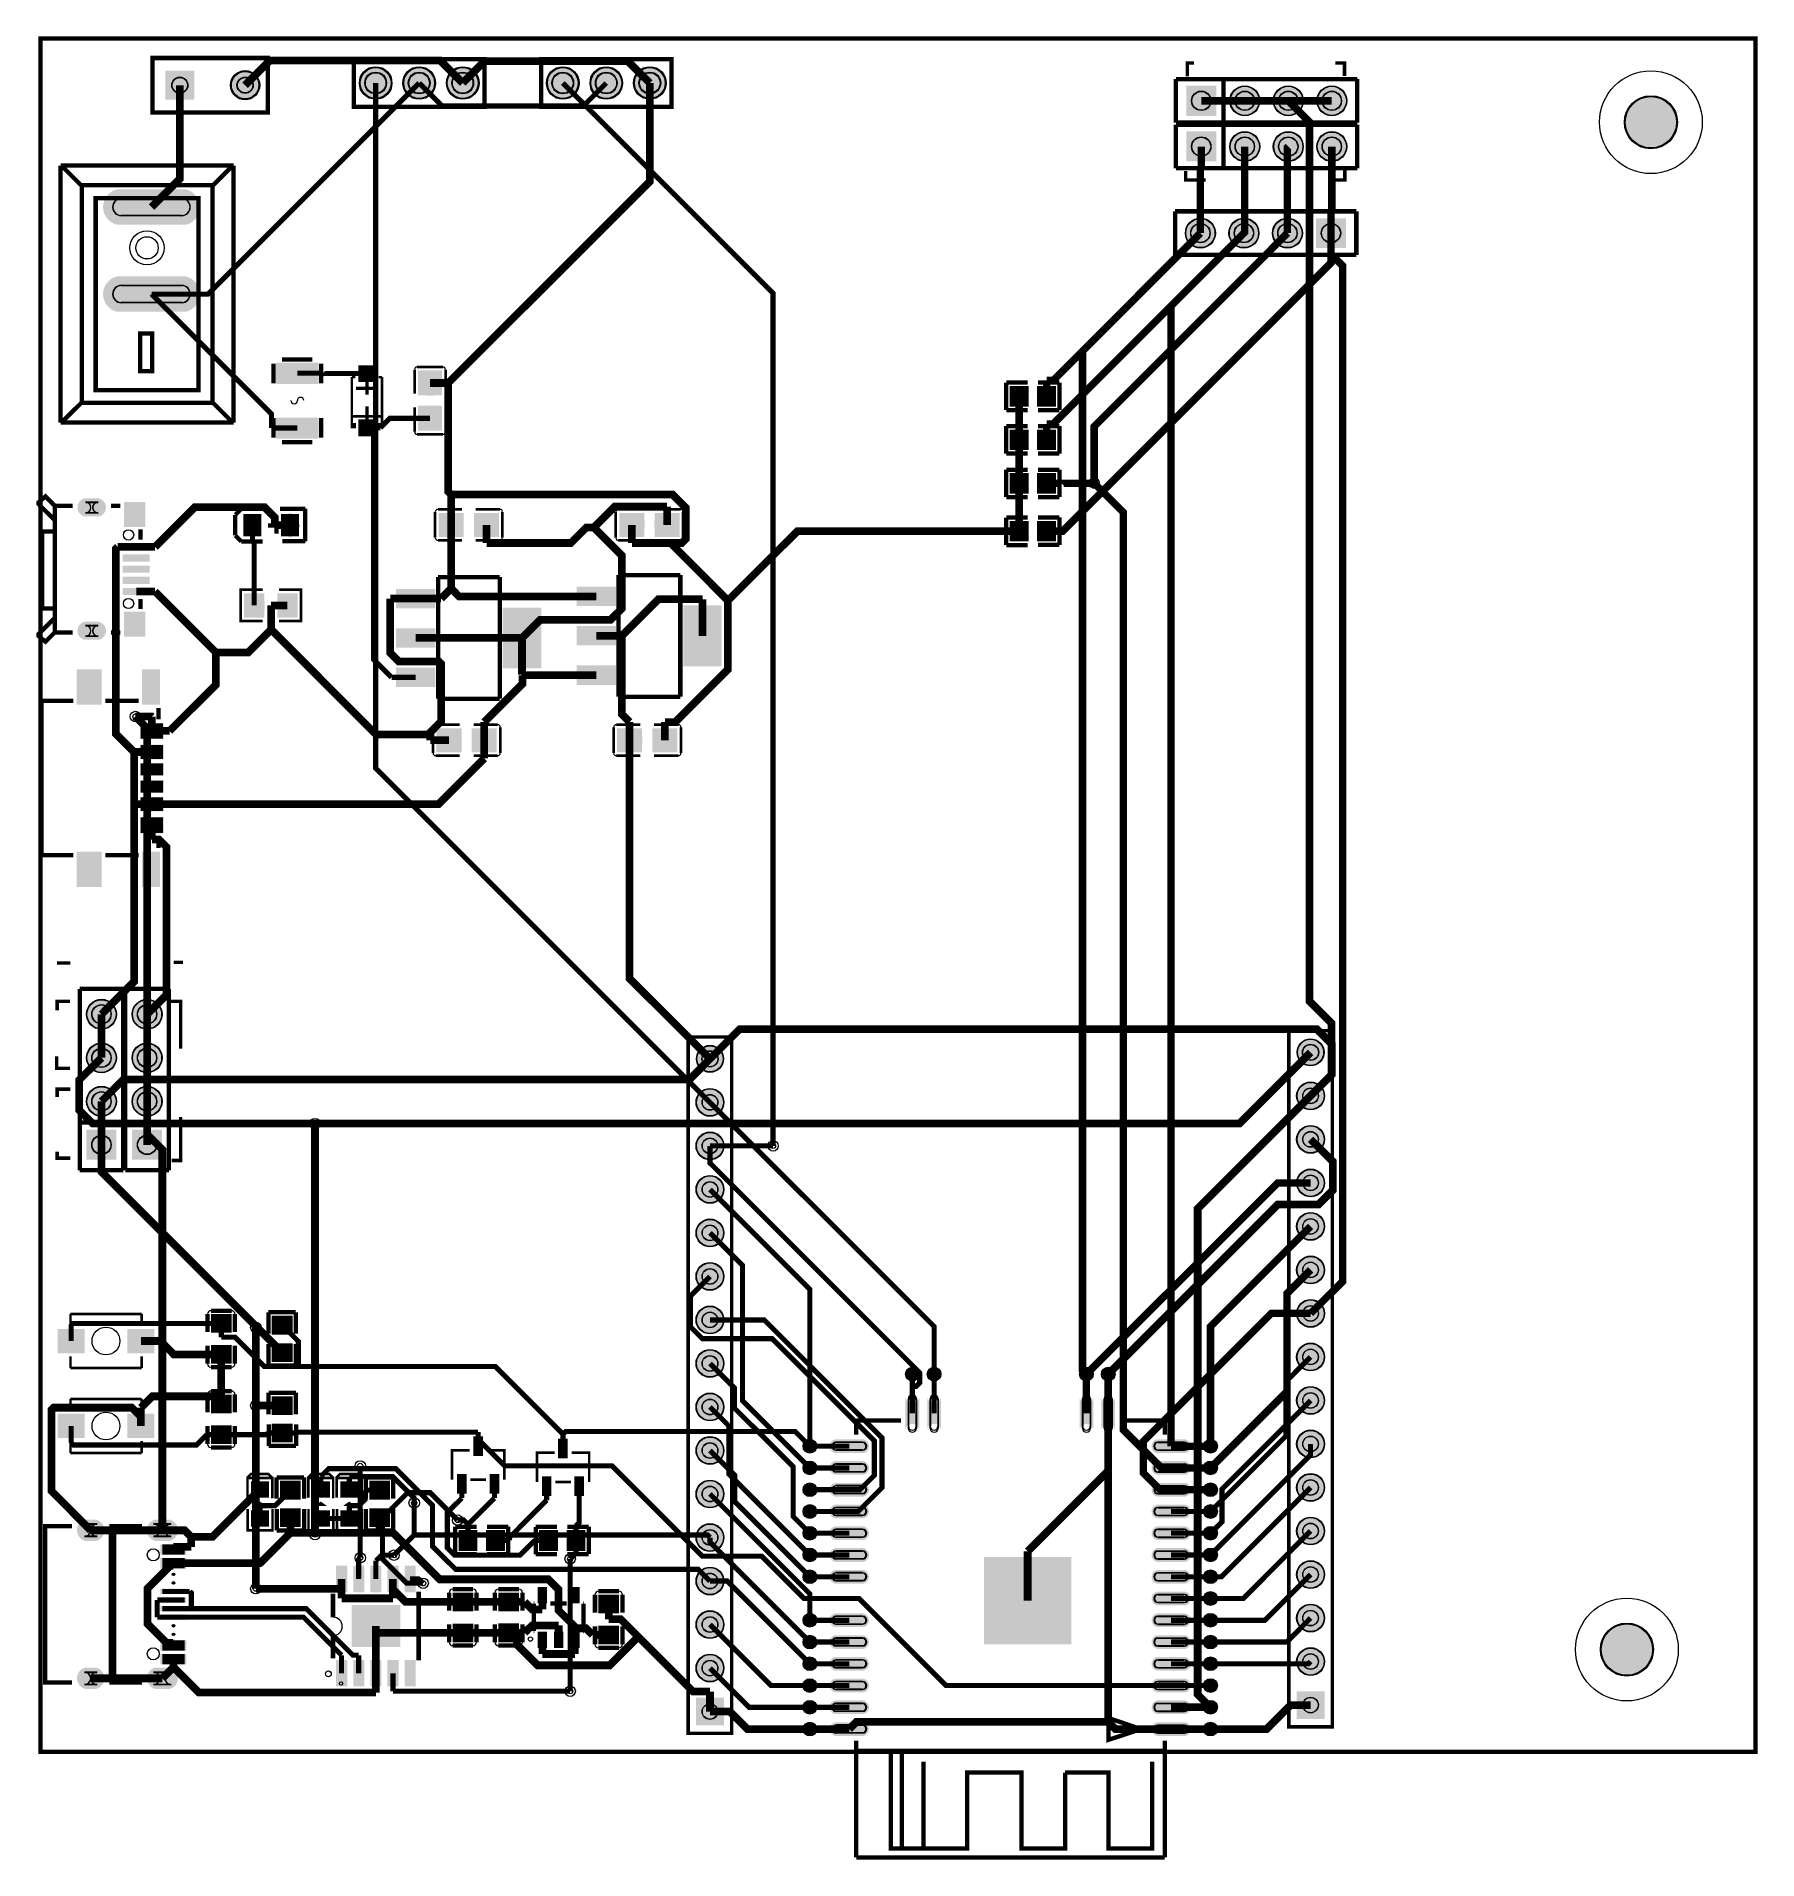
# Model space of a CAD drawing. Header units: millimetres. Extents: x 0 to 100, y -6 to 100.
import ezdxf

# ---------------------------------------------------------------- set-up
doc = ezdxf.new("R2010")
doc.units = ezdxf.units.MM
for name, color, linetype, true_color in [('BoardOutLine', 7, 'Continuous', 0xff00ff), ('BottomLayer', 7, 'Continuous', 0x0000ff), ('BottomSilkLayer', 7, 'Continuous', 0x66cc33), ('BottomSolderMaskLayer', 7, 'Continuous', 0xaa00ff), ('Document', 7, 'Continuous', 0xffffff), ('Hole', 7, 'Continuous', 0x222222), ('Multi-Layer', 7, 'Continuous', 0xc0c0c0), ('TopLayer', 7, 'Continuous', 0xff0000), ('TopPasteMaskLayer', 7, 'Continuous', 0x808080), ('TopSilkLayer', 7, 'Continuous', 0xffcc00), ('TopSolderMaskLayer', 7, 'Continuous', 0x800080)]:
    doc.layers.add(name, color=color, linetype=linetype, true_color=true_color)

msp = doc.modelspace()

# ---------------------------------------------------------------- hatches: boundary and pattern name
at = {"layer": 'BottomSolderMaskLayer'}
for points in [[(7.28, 98.13), (8.98, 98.13), (8.98, 96.43), (7.28, 96.43)], [(11.09, 97.28, 1), (12.79, 97.28, 1)], [(18.61, 97.41, 1), (20.51, 97.41, 1)], [(21.15, 97.41, 1), (23.05, 97.41, 1)], [(23.69, 97.41, 1), (25.59, 97.41, 1)], [(29.53, 97.41, 1), (31.43, 97.41, 1)], [(32.07, 97.41, 1), (33.97, 97.41, 1)], [(34.61, 97.41, 1), (36.51, 97.41, 1)], [(66.87, 97.25), (68.62, 97.25), (68.62, 95.49), (66.87, 95.49)], [(69.41, 96.37, 1), (71.16, 96.37, 1)], [(71.95, 96.37, 1), (73.7, 96.37, 1)], [(74.49, 96.37, 1), (76.24, 96.37, 1)], [(92.43, 95.12, 1), (95.53, 95.12, 1)], [(66.87, 94.58), (68.62, 94.58), (68.62, 92.83), (66.87, 92.83)], [(69.41, 93.7, 1), (71.16, 93.7, 1)], [(71.95, 93.7, 1), (73.7, 93.7, 1)], [(74.49, 93.7, 1), (76.24, 93.7, 1)], [(4.46, 89.14, -0.785398), (4.46, 91.2), (8.49, 91.2, -0.785398), (8.49, 89.14)], [(66.82, 88.65, 1), (68.57, 88.65, 1)], [(69.36, 88.65, 1), (71.11, 88.65, 1)], [(71.9, 88.65, 1), (73.65, 88.65, 1)], [(76.19, 87.77), (74.44, 87.77), (74.44, 89.52), (76.19, 89.52)], [(4.46, 84.06, -0.785398), (4.46, 86.12), (8.49, 86.12, -0.785398), (8.49, 84.06)], [(3.41, 73.16, -0.785398), (3.41, 72.11), (2.57, 72.11, -0.785398), (2.57, 73.16)], [(3.41, 65.96, -0.785398), (3.41, 64.91), (2.57, 64.91, -0.785398), (2.57, 65.96)], [(2.68, 43.05, 1), (4.43, 43.05, 1)], [(5.35, 43.05, 1), (7.1, 43.05, 1)], [(73.34, 40.83, 1), (74.91, 40.83, 1)], [(2.68, 40.51, 1), (4.43, 40.51, 1)], [(5.35, 40.51, 1), (7.1, 40.51, 1)], [(38.28, 40.45, 1), (39.86, 40.45, 1)], [(2.68, 37.97, 1), (4.43, 37.97, 1)], [(5.35, 37.97, 1), (7.1, 37.97, 1)], [(38.26, 37.91, 1), (39.88, 37.91, 1)], [(73.31, 38.29, 1), (74.94, 38.29, 1)], [(2.68, 34.56), (2.68, 36.31), (4.43, 36.31), (4.43, 34.56)], [(5.35, 34.56), (5.35, 36.31), (7.1, 36.31), (7.1, 34.56)], [(38.26, 35.37, 1), (39.88, 35.37, 1)], [(73.31, 35.75, 1), (74.94, 35.75, 1)], [(38.26, 32.83, 1), (39.88, 32.83, 1)], [(73.31, 33.21, 1), (74.94, 33.21, 1)], [(38.26, 30.29, 1), (39.88, 30.29, 1)], [(73.31, 30.67, 1), (74.94, 30.67, 1)], [(73.31, 28.13, 1), (74.94, 28.13, 1)], [(38.26, 27.75, 1), (39.88, 27.75, 1)], [(38.26, 25.21, 1), (39.88, 25.21, 1)], [(73.31, 25.59, 1), (74.94, 25.59, 1)], [(38.26, 22.67, 1), (39.88, 22.67, 1)], [(73.31, 23.05, 1), (74.94, 23.05, 1)], [(50.48, 22.05, 1), (51.28, 22.05, 1)], [(51.75, 22.05, 1), (52.55, 22.05, 1)], [(60.64, 22.05, 1), (61.44, 22.05, 1)], [(61.91, 22.05, 1), (62.71, 22.05, 1)], [(73.31, 20.51, 1), (74.94, 20.51, 1)], [(38.26, 20.13, 1), (39.88, 20.13, 1)], [(51.28, 20.66, -0.785398), (50.48, 20.66), (50.48, 18.83, -0.785398), (51.28, 18.83)], [(52.55, 20.66, -0.785398), (51.75, 20.66), (51.75, 18.83, -0.785398), (52.55, 18.83)], [(61.44, 20.66, -0.785398), (60.64, 20.66), (60.64, 18.83, -0.785398), (61.44, 18.83)], [(62.71, 20.66, -0.785398), (61.91, 20.66), (61.91, 18.83, -0.785398), (62.71, 18.83)], [(38.26, 17.59, 1), (39.88, 17.59, 1)], [(44.5, 17.84, 1), (45.3, 17.84, 1)], [(46.36, 17.44, -0.785398), (46.36, 18.24), (48.04, 18.24, -0.785398), (48.04, 17.44)], [(66.82, 18.24, -0.785398), (66.82, 17.44), (65.15, 17.44, -0.785398), (65.15, 18.24)], [(67.88, 17.84, 1), (68.68, 17.84, 1)], [(73.31, 17.97, 1), (74.94, 17.97, 1)], [(44.5, 16.57, 1), (45.3, 16.57, 1)], [(46.36, 16.17, -0.785398), (46.36, 16.97), (48.04, 16.97, -0.785398), (48.04, 16.17)], [(66.82, 16.97, -0.785398), (66.82, 16.17), (65.15, 16.17, -0.785398), (65.15, 16.97)], [(67.88, 16.57, 1), (68.68, 16.57, 1)], [(73.31, 15.43, 1), (74.94, 15.43, 1)], [(38.26, 15.05, 1), (39.88, 15.05, 1)], [(44.5, 15.3, 1), (45.3, 15.3, 1)], [(46.36, 14.9, -0.785398), (46.36, 15.7), (48.04, 15.7, -0.785398), (48.04, 14.9)], [(66.82, 15.7, -0.785398), (66.82, 14.9), (65.15, 14.9, -0.785398), (65.15, 15.7)], [(67.88, 15.3, 1), (68.68, 15.3, 1)], [(44.5, 14.03, 1), (45.3, 14.03, 1)], [(46.36, 13.63, -0.785398), (46.36, 14.43), (48.04, 14.43, -0.785398), (48.04, 13.63)], [(66.82, 14.43, -0.785398), (66.82, 13.63), (65.15, 13.63, -0.785398), (65.15, 14.43)], [(67.88, 14.03, 1), (68.68, 14.03, 1)], [(3.24, 13.56, -0.785398), (3.24, 12.31), (2.62, 12.31, -0.785398), (2.62, 13.56)], [(7.53, 13.56, -0.785398), (7.53, 12.31), (6.7, 12.31, -0.785398), (6.7, 13.56)], [(38.26, 12.51, 1), (39.88, 12.51, 1)], [(44.5, 12.76, 1), (45.3, 12.76, 1)], [(46.36, 12.36, -0.785398), (46.36, 13.16), (48.04, 13.16, -0.785398), (48.04, 12.36)], [(66.82, 13.16, -0.785398), (66.82, 12.36), (65.15, 12.36, -0.785398), (65.15, 13.16)], [(67.88, 12.76, 1), (68.68, 12.76, 1)], [(73.31, 12.89, 1), (74.94, 12.89, 1)], [(44.5, 11.49, 1), (45.3, 11.49, 1)], [(46.36, 11.09, -0.785398), (46.36, 11.89), (48.04, 11.89, -0.785398), (48.04, 11.09)], [(66.82, 11.89, -0.785398), (66.82, 11.09), (65.15, 11.09, -0.785398), (65.15, 11.89)], [(67.88, 11.49, 1), (68.68, 11.49, 1)], [(38.26, 9.97, 1), (39.88, 9.97, 1)], [(73.31, 10.35, 1), (74.94, 10.35, 1)], [(44.5, 10.22, 1), (45.3, 10.22, 1)], [(46.36, 9.82, -0.785398), (46.36, 10.62), (48.04, 10.62, -0.785398), (48.04, 9.82)], [(66.82, 10.62, -0.785398), (66.82, 9.82), (65.15, 9.82, -0.785398), (65.15, 10.62)], [(67.88, 10.22, 1), (68.68, 10.22, 1)], [(66.82, 9.35, -0.785398), (66.82, 8.55), (65.15, 8.55, -0.785398), (65.15, 9.35)], [(67.88, 8.95, 1), (68.68, 8.95, 1)], [(73.31, 7.81, 1), (74.94, 7.81, 1)], [(38.26, 7.43, 1), (39.88, 7.43, 1)], [(44.5, 7.68, 1), (45.3, 7.68, 1)], [(46.36, 7.28, -0.785398), (46.36, 8.08), (48.04, 8.08, -0.785398), (48.04, 7.28)], [(66.82, 8.08, -0.785398), (66.82, 7.28), (65.15, 7.28, -0.785398), (65.15, 8.08)], [(67.88, 7.68, 1), (68.68, 7.68, 1)], [(91.03, 5.97, 1), (94.13, 5.97, 1)], [(44.5, 6.41, 1), (45.3, 6.41, 1)], [(46.36, 6.01, -0.785398), (46.36, 6.81), (48.04, 6.81, -0.785398), (48.04, 6.01)], [(66.82, 6.81, -0.785398), (66.82, 6.01), (65.15, 6.01, -0.785398), (65.15, 6.81)], [(67.88, 6.41, 1), (68.68, 6.41, 1)], [(38.26, 4.89, 1), (39.88, 4.89, 1)], [(44.5, 5.14, 1), (45.3, 5.14, 1)], [(46.36, 4.74, -0.785398), (46.36, 5.54), (48.04, 5.54, -0.785398), (48.04, 4.74)], [(66.82, 5.54, -0.785398), (66.82, 4.74), (65.15, 4.74, -0.785398), (65.15, 5.54)], [(67.88, 5.14, 1), (68.68, 5.14, 1)], [(73.31, 5.27, 1), (74.94, 5.27, 1)], [(3.24, 4.92, -0.785398), (3.24, 3.67), (2.62, 3.67, -0.785398), (2.62, 4.92)], [(7.53, 4.92, -0.785398), (7.53, 3.67), (6.7, 3.67, -0.785398), (6.7, 4.92)], [(44.5, 3.87, 1), (45.3, 3.87, 1)], [(46.36, 3.47, -0.785398), (46.36, 4.27), (48.04, 4.27, -0.785398), (48.04, 3.47)], [(66.82, 4.27, -0.785398), (66.82, 3.47), (65.15, 3.47, -0.785398), (65.15, 4.27)], [(67.88, 3.87, 1), (68.68, 3.87, 1)], [(74.94, 1.92), (74.94, 3.54), (73.31, 3.54), (73.31, 1.92)], [(39.88, 1.54), (39.88, 3.16), (38.26, 3.16), (38.26, 1.54)], [(44.5, 2.6, 1), (45.3, 2.6, 1)], [(46.36, 2.2, -0.785398), (46.36, 3), (48.04, 3, -0.785398), (48.04, 2.2)], [(66.82, 3, -0.785398), (66.82, 2.2), (65.15, 2.2, -0.785398), (65.15, 3)], [(67.88, 2.6, 1), (68.68, 2.6, 1)], [(44.5, 1.33, 1), (45.3, 1.33, 1)], [(46.36, 0.93, -0.785398), (46.36, 1.73), (48.04, 1.73, -0.785398), (48.04, 0.93)], [(66.82, 1.73, -0.785398), (66.82, 0.93), (65.15, 0.93, -0.785398), (65.15, 1.73)], [(67.88, 1.33, 1), (68.68, 1.33, 1)]]:
    msp.add_hatch(color=256, dxfattribs=at).paths.add_polyline_path(points)
at = {"layer": 'Document'}
for points in [[(18.95, 79.97), (19.15, 79.97), (19.15, 79.21), (18.95, 79.21)], [(18.41, 79.69), (19.69, 79.69), (19.69, 79.49), (18.41, 79.49)], [(18.95, 77.76), (19.15, 77.76), (19.15, 78.53), (18.95, 78.53)], [(11.87, 71.6), (12.87, 71.6), (12.87, 71.75), (11.87, 71.75)], [(14.1, 71.5), (15.1, 71.5), (15.1, 71.65), (14.1, 71.65)], [(14.47, 72.3), (14.67, 72.3), (14.67, 70.9), (14.47, 70.9)]]:
    msp.add_hatch(color=256, dxfattribs=at).paths.add_polyline_path(points)
at = {"layer": 'Multi-Layer'}
for points in [[(7.33, 98.08), (8.93, 98.08), (8.93, 96.48), (7.33, 96.48)], [(11.14, 97.28, 1), (12.74, 97.28, 1)], [(66.89, 97.22), (68.59, 97.22), (68.59, 95.52), (66.89, 95.52)], [(69.43, 96.37, 1), (71.13, 96.37, 1)], [(71.97, 96.37, 1), (73.67, 96.37, 1)], [(74.51, 96.37, 1), (76.21, 96.37, 1)], [(66.89, 94.55), (68.59, 94.55), (68.59, 92.85), (66.89, 92.85)], [(69.43, 93.7, 1), (71.13, 93.7, 1)], [(71.97, 93.7, 1), (73.67, 93.7, 1)], [(74.51, 93.7, 1), (76.21, 93.7, 1)], [(4.48, 89.17, -0.785398), (4.48, 91.17), (8.48, 91.17, -0.785398), (8.48, 89.17)], [(66.84, 88.65, 1), (68.54, 88.65, 1)], [(69.38, 88.65, 1), (71.08, 88.65, 1)], [(71.92, 88.65, 1), (73.62, 88.65, 1)], [(76.16, 87.8), (74.46, 87.8), (74.46, 89.5), (76.16, 89.5)], [(4.48, 84.09, -0.785398), (4.48, 86.09), (8.48, 86.09, -0.785398), (8.48, 84.09)], [(3.39, 73.13, -0.785398), (3.39, 72.13), (2.59, 72.13, -0.785398), (2.59, 73.13)], [(3.39, 65.93, -0.785398), (3.39, 64.93), (2.59, 64.93, -0.785398), (2.59, 65.93)], [(2.71, 43.05, 1), (4.41, 43.05, 1)], [(5.37, 43.05, 1), (7.07, 43.05, 1)], [(73.36, 40.83, 1), (74.89, 40.83, 1)], [(2.71, 40.51, 1), (4.41, 40.51, 1)], [(5.37, 40.51, 1), (7.07, 40.51, 1)], [(38.31, 40.45, 1), (39.83, 40.45, 1)], [(2.71, 37.97, 1), (4.41, 37.97, 1)], [(5.37, 37.97, 1), (7.07, 37.97, 1)], [(38.28, 37.91, 1), (39.86, 37.91, 1)], [(73.34, 38.29, 1), (74.91, 38.29, 1)], [(2.71, 34.58), (2.71, 36.28), (4.41, 36.28), (4.41, 34.58)], [(5.37, 34.58), (5.37, 36.28), (7.07, 36.28), (7.07, 34.58)], [(73.34, 35.75, 1), (74.91, 35.75, 1)], [(38.28, 35.37, 1), (39.86, 35.37, 1)], [(38.28, 32.83, 1), (39.86, 32.83, 1)], [(73.34, 33.21, 1), (74.91, 33.21, 1)], [(38.28, 30.29, 1), (39.86, 30.29, 1)], [(73.34, 30.67, 1), (74.91, 30.67, 1)], [(73.34, 28.13, 1), (74.91, 28.13, 1)], [(38.28, 27.75, 1), (39.86, 27.75, 1)], [(38.28, 25.21, 1), (39.86, 25.21, 1)], [(73.34, 25.59, 1), (74.91, 25.59, 1)], [(38.28, 22.67, 1), (39.86, 22.67, 1)], [(73.34, 23.05, 1), (74.91, 23.05, 1)], [(50.53, 22.05, 1), (51.23, 22.05, 1)], [(51.8, 22.05, 1), (52.5, 22.05, 1)], [(60.69, 22.05, 1), (61.39, 22.05, 1)], [(61.96, 22.05, 1), (62.66, 22.05, 1)], [(73.34, 20.51, 1), (74.91, 20.51, 1)], [(38.28, 20.13, 1), (39.86, 20.13, 1)], [(51.23, 20.55, -0.785398), (50.53, 20.55), (50.53, 18.95, -0.785398), (51.23, 18.95)], [(52.5, 20.55, -0.785398), (51.8, 20.55), (51.8, 18.95, -0.785398), (52.5, 18.95)], [(61.39, 20.55, -0.785398), (60.69, 20.55), (60.69, 18.95, -0.785398), (61.39, 18.95)], [(62.66, 20.55, -0.785398), (61.96, 20.55), (61.96, 18.95, -0.785398), (62.66, 18.95)], [(38.28, 17.59, 1), (39.86, 17.59, 1)], [(44.55, 17.84, 1), (45.25, 17.84, 1)], [(46.4, 17.49, -0.785398), (46.4, 18.19), (48, 18.19, -0.785398), (48, 17.49)], [(66.78, 18.19, -0.785398), (66.78, 17.49), (65.18, 17.49, -0.785398), (65.18, 18.19)], [(67.93, 17.84, 1), (68.63, 17.84, 1)], [(73.34, 17.97, 1), (74.91, 17.97, 1)], [(44.55, 16.57, 1), (45.25, 16.57, 1)], [(46.4, 16.22, -0.785398), (46.4, 16.92), (48, 16.92, -0.785398), (48, 16.22)], [(66.78, 16.92, -0.785398), (66.78, 16.22), (65.18, 16.22, -0.785398), (65.18, 16.92)], [(67.93, 16.57, 1), (68.63, 16.57, 1)], [(73.34, 15.43, 1), (74.91, 15.43, 1)], [(38.28, 15.05, 1), (39.86, 15.05, 1)], [(44.55, 15.3, 1), (45.25, 15.3, 1)], [(46.4, 14.95, -0.785398), (46.4, 15.65), (48, 15.65, -0.785398), (48, 14.95)], [(66.78, 15.65, -0.785398), (66.78, 14.95), (65.18, 14.95, -0.785398), (65.18, 15.65)], [(67.93, 15.3, 1), (68.63, 15.3, 1)], [(44.55, 14.03, 1), (45.25, 14.03, 1)], [(46.4, 13.68, -0.785398), (46.4, 14.38), (48, 14.38, -0.785398), (48, 13.68)], [(66.78, 14.38, -0.785398), (66.78, 13.68), (65.18, 13.68, -0.785398), (65.18, 14.38)], [(67.93, 14.03, 1), (68.63, 14.03, 1)], [(3.23, 13.53, -0.785398), (3.23, 12.33), (2.63, 12.33, -0.785398), (2.63, 13.53)], [(7.51, 13.53, -0.785398), (7.51, 12.33), (6.71, 12.33, -0.785398), (6.71, 13.53)], [(38.28, 12.51, 1), (39.86, 12.51, 1)], [(44.55, 12.76, 1), (45.25, 12.76, 1)], [(46.4, 12.41, -0.785398), (46.4, 13.11), (48, 13.11, -0.785398), (48, 12.41)], [(66.78, 13.11, -0.785398), (66.78, 12.41), (65.18, 12.41, -0.785398), (65.18, 13.11)], [(67.93, 12.76, 1), (68.63, 12.76, 1)], [(73.34, 12.89, 1), (74.91, 12.89, 1)], [(44.55, 11.49, 1), (45.25, 11.49, 1)], [(46.4, 11.14, -0.785398), (46.4, 11.84), (48, 11.84, -0.785398), (48, 11.14)], [(66.78, 11.84, -0.785398), (66.78, 11.14), (65.18, 11.14, -0.785398), (65.18, 11.84)], [(67.93, 11.49, 1), (68.63, 11.49, 1)], [(38.28, 9.97, 1), (39.86, 9.97, 1)], [(73.34, 10.35, 1), (74.91, 10.35, 1)], [(44.55, 10.22, 1), (45.25, 10.22, 1)], [(46.4, 9.87, -0.785398), (46.4, 10.57), (48, 10.57, -0.785398), (48, 9.87)], [(66.78, 10.57, -0.785398), (66.78, 9.87), (65.18, 9.87, -0.785398), (65.18, 10.57)], [(67.93, 10.22, 1), (68.63, 10.22, 1)], [(66.78, 9.3, -0.785398), (66.78, 8.6), (65.18, 8.6, -0.785398), (65.18, 9.3)], [(67.93, 8.95, 1), (68.63, 8.95, 1)], [(73.34, 7.81, 1), (74.91, 7.81, 1)], [(38.28, 7.43, 1), (39.86, 7.43, 1)], [(44.55, 7.68, 1), (45.25, 7.68, 1)], [(46.4, 7.33, -0.785398), (46.4, 8.03), (48, 8.03, -0.785398), (48, 7.33)], [(66.78, 8.03, -0.785398), (66.78, 7.33), (65.18, 7.33, -0.785398), (65.18, 8.03)], [(67.93, 7.68, 1), (68.63, 7.68, 1)], [(44.55, 6.41, 1), (45.25, 6.41, 1)], [(46.4, 6.06, -0.785398), (46.4, 6.76), (48, 6.76, -0.785398), (48, 6.06)], [(66.78, 6.76, -0.785398), (66.78, 6.06), (65.18, 6.06, -0.785398), (65.18, 6.76)], [(67.93, 6.41, 1), (68.63, 6.41, 1)], [(38.28, 4.89, 1), (39.86, 4.89, 1)], [(44.55, 5.14, 1), (45.25, 5.14, 1)], [(46.4, 4.79, -0.785398), (46.4, 5.49), (48, 5.49, -0.785398), (48, 4.79)], [(66.78, 5.49, -0.785398), (66.78, 4.79), (65.18, 4.79, -0.785398), (65.18, 5.49)], [(67.93, 5.14, 1), (68.63, 5.14, 1)], [(73.34, 5.27, 1), (74.91, 5.27, 1)], [(3.23, 4.89, -0.785398), (3.23, 3.69), (2.63, 3.69, -0.785398), (2.63, 4.89)], [(7.51, 4.89, -0.785398), (7.51, 3.69), (6.71, 3.69, -0.785398), (6.71, 4.89)], [(44.55, 3.87, 1), (45.25, 3.87, 1)], [(46.4, 3.52, -0.785398), (46.4, 4.22), (48, 4.22, -0.785398), (48, 3.52)], [(66.78, 4.22, -0.785398), (66.78, 3.52), (65.18, 3.52, -0.785398), (65.18, 4.22)], [(67.93, 3.87, 1), (68.63, 3.87, 1)], [(74.91, 1.94), (74.91, 3.52), (73.34, 3.52), (73.34, 1.94)], [(39.86, 1.56), (39.86, 3.14), (38.28, 3.14), (38.28, 1.56)], [(44.55, 2.6, 1), (45.25, 2.6, 1)], [(46.4, 2.25, -0.785398), (46.4, 2.95), (48, 2.95, -0.785398), (48, 2.25)], [(66.78, 2.95, -0.785398), (66.78, 2.25), (65.18, 2.25, -0.785398), (65.18, 2.95)], [(67.93, 2.6, 1), (68.63, 2.6, 1)], [(44.55, 1.33, 1), (45.25, 1.33, 1)], [(46.4, 0.98, -0.785398), (46.4, 1.68), (48, 1.68, -0.785398), (48, 0.98)], [(66.78, 1.68, -0.785398), (66.78, 0.98), (65.18, 0.98, -0.785398), (65.18, 1.68)], [(67.93, 1.33, 1), (68.63, 1.33, 1)]]:
    msp.add_hatch(color=256, dxfattribs=at).paths.add_polyline_path(points)
at = {"layer": 'TopLayer'}
for points in [[(16.19, 81.07), (16.19, 79.87), (13.79, 79.87), (13.79, 81.07)], [(19.53, 79.99), (18.57, 79.99), (18.57, 80.92), (19.53, 80.92)], [(23.41, 79.19), (22.06, 79.19), (22.06, 80.6), (23.41, 80.6)], [(57.61, 78.57), (56.61, 78.57), (56.61, 79.67), (57.61, 79.67)], [(59.21, 78.57), (58.21, 78.57), (58.21, 79.67), (59.21, 79.67)], [(16.19, 77.87), (16.19, 76.67), (13.79, 76.67), (13.79, 77.87)], [(19.53, 77.75), (18.57, 77.75), (18.57, 76.82), (19.53, 76.82)], [(23.41, 78.54), (22.06, 78.54), (22.06, 77.13), (23.41, 77.13)], [(57.61, 76.03), (56.61, 76.03), (56.61, 77.13), (57.61, 77.13)], [(59.21, 76.03), (58.21, 76.03), (58.21, 77.13), (59.21, 77.13)], [(57.61, 73.49), (56.61, 73.49), (56.61, 74.59), (57.61, 74.59)], [(59.21, 73.49), (58.21, 73.49), (58.21, 74.59), (59.21, 74.59)], [(6.09, 72.93), (6.09, 71.53), (4.89, 71.53), (4.89, 72.93)], [(12.87, 70.97), (11.87, 70.97), (11.87, 72.22), (12.87, 72.22)], [(15.07, 70.97), (14.07, 70.97), (14.07, 72.22), (15.07, 72.22)], [(24.67, 72.29), (24.67, 70.94), (23.26, 70.94), (23.26, 72.29)], [(25.32, 72.29), (25.32, 70.94), (26.73, 70.94), (26.73, 72.29)], [(35.21, 72.29), (35.21, 70.94), (33.8, 70.94), (33.8, 72.29)], [(35.86, 72.29), (35.86, 70.94), (37.27, 70.94), (37.27, 72.29)], [(57.61, 70.7), (56.61, 70.7), (56.61, 71.8), (57.61, 71.8)], [(59.21, 70.7), (58.21, 70.7), (58.21, 71.8), (59.21, 71.8)], [(6.29, 70.53), (6.29, 70.13), (4.89, 70.13), (4.89, 70.53)], [(6.29, 69.88), (6.29, 69.48), (4.89, 69.48), (4.89, 69.88)], [(6.29, 69.23), (6.29, 68.83), (4.89, 68.83), (4.89, 69.23)], [(6.29, 68.58), (6.29, 68.18), (4.89, 68.18), (4.89, 68.58)], [(6.29, 67.93), (6.29, 67.53), (4.89, 67.53), (4.89, 67.93)], [(13.04, 67.61), (13.04, 66.23), (11.91, 66.23), (11.91, 67.61)], [(13.84, 67.61), (13.84, 66.23), (14.97, 66.23), (14.97, 67.61)], [(23, 67.87), (23, 66.77), (20.8, 66.77), (20.8, 67.87)], [(33.54, 67.99), (33.54, 66.89), (31.34, 66.89), (31.34, 67.99)], [(6.09, 66.53), (6.09, 65.13), (4.89, 65.13), (4.89, 66.53)], [(29.2, 63.27), (27, 63.27), (27, 66.77), (29.2, 66.77)], [(39.74, 63.39), (37.54, 63.39), (37.54, 66.89), (39.74, 66.89)], [(23, 65.57), (23, 64.47), (20.8, 64.47), (20.8, 65.57)], [(33.54, 65.69), (33.54, 64.59), (31.34, 64.59), (31.34, 65.69)], [(2.15, 63.16), (3.55, 63.16), (3.55, 61.16), (2.15, 61.16)], [(5.95, 63.16), (6.95, 63.16), (6.95, 61.16), (5.95, 61.16)], [(23, 63.27), (23, 62.17), (20.8, 62.17), (20.8, 63.27)], [(33.54, 63.39), (33.54, 62.29), (31.34, 62.29), (31.34, 63.39)], [(7.15, 60.04), (7.15, 59.14), (5.85, 59.14), (5.85, 60.04)], [(24.55, 59.72), (24.55, 58.37), (23.14, 58.37), (23.14, 59.72)], [(25.2, 59.72), (25.2, 58.37), (26.61, 58.37), (26.61, 59.72)], [(35.09, 58.37), (35.09, 59.72), (33.68, 59.72), (33.68, 58.37)], [(35.74, 58.37), (35.74, 59.72), (37.15, 59.72), (37.15, 58.37)], [(7.15, 58.76), (7.15, 57.96), (5.85, 57.96), (5.85, 58.76)], [(7.15, 57.69), (7.15, 56.99), (5.85, 56.99), (5.85, 57.69)], [(7.15, 56.69), (7.15, 55.99), (5.85, 55.99), (5.85, 56.69)], [(7.15, 55.72), (7.15, 54.92), (5.85, 54.92), (5.85, 55.72)], [(7.15, 54.54), (7.15, 53.64), (5.85, 53.64), (5.85, 54.54)], [(2.15, 52.52), (3.55, 52.52), (3.55, 50.52), (2.15, 50.52)], [(5.95, 52.52), (6.95, 52.52), (6.95, 50.52), (5.95, 50.52)], [(2.55, 24.66), (2.55, 23.3), (1.02, 23.3), (1.02, 24.66)], [(5.09, 24.66), (5.09, 23.3), (6.62, 23.3), (6.62, 24.66)], [(11.1, 25.5), (11.1, 24.5), (10, 24.5), (10, 25.5)], [(13.56, 24.4), (13.56, 25.4), (14.66, 25.4), (14.66, 24.4)], [(11.1, 23.7), (11.1, 22.7), (10, 22.7), (10, 23.7)], [(13.56, 22.8), (13.56, 23.8), (14.66, 23.8), (14.66, 22.8)], [(10, 19.81), (10, 20.81), (11.1, 20.81), (11.1, 19.81)], [(14.66, 20.71), (14.66, 19.71), (13.56, 19.71), (13.56, 20.71)], [(2.55, 19.7), (2.55, 18.34), (1.02, 18.34), (1.02, 19.7)], [(5.09, 19.7), (5.09, 18.34), (6.62, 18.34), (6.62, 19.7)], [(10, 18.01), (10, 19.01), (11.1, 19.01), (11.1, 18.01)], [(14.66, 19.11), (14.66, 18.11), (13.56, 18.11), (13.56, 19.11)], [(25.27, 17.32), (25.81, 17.32), (25.81, 18.36), (25.27, 18.36)], [(30.23, 17.19), (30.76, 17.19), (30.76, 18.23), (30.23, 18.23)], [(24.32, 15.12), (24.86, 15.12), (24.86, 16.16), (24.32, 16.16)], [(26.22, 15.12), (26.76, 15.12), (26.76, 16.16), (26.22, 16.16)], [(29.28, 14.99), (29.81, 14.99), (29.81, 16.03), (29.28, 16.03)], [(31.18, 14.99), (31.71, 14.99), (31.71, 16.03), (31.18, 16.03)], [(12.31, 15.77), (13.31, 15.77), (13.31, 14.87), (12.31, 14.87)], [(14.04, 14.77), (14.04, 15.77), (15.14, 15.77), (15.14, 14.77)], [(15.86, 15.77), (16.86, 15.77), (16.86, 14.87), (15.86, 14.87)], [(17.52, 15.77), (18.52, 15.77), (18.52, 14.87), (17.52, 14.87)], [(19.24, 14.77), (19.24, 15.77), (20.34, 15.77), (20.34, 14.77)], [(12.31, 14.07), (13.31, 14.07), (13.31, 13.17), (12.31, 13.17)], [(14.04, 13.17), (14.04, 14.17), (15.14, 14.17), (15.14, 13.17)], [(15.86, 14.07), (16.86, 14.07), (16.86, 13.17), (15.86, 13.17)], [(17.52, 14.07), (18.52, 14.07), (18.52, 13.17), (17.52, 13.17)], [(19.24, 13.17), (19.24, 14.17), (20.34, 14.17), (20.34, 13.17)], [(24.45, 12.89), (25.45, 12.89), (25.45, 11.79), (24.45, 11.79)], [(26.05, 12.89), (27.05, 12.89), (27.05, 11.79), (26.05, 11.79)], [(30.15, 11.79), (29.15, 11.79), (29.15, 12.89), (30.15, 12.89)], [(31.75, 11.79), (30.75, 11.79), (30.75, 12.89), (31.75, 12.89)], [(8.41, 12.11), (8.41, 11.81), (7.11, 11.81), (7.11, 12.11)], [(8.41, 11.81), (8.41, 11.51), (7.11, 11.51), (7.11, 11.81)], [(8.41, 11.31), (8.41, 11.01), (7.11, 11.01), (7.11, 11.31)], [(8.41, 11.01), (8.41, 10.71), (7.11, 10.71), (7.11, 11.01)], [(17.27, 10.84), (17.87, 10.84), (17.87, 9.34), (17.27, 9.34)], [(18.27, 10.84), (18.87, 10.84), (18.87, 9.34), (18.27, 9.34)], [(19.27, 10.84), (19.87, 10.84), (19.87, 9.34), (19.27, 9.34)], [(20.27, 10.84), (20.87, 10.84), (20.87, 9.34), (20.27, 9.34)], [(21.27, 10.84), (21.87, 10.84), (21.87, 9.34), (21.27, 9.34)], [(55.11, 11.33), (60.11, 11.33), (60.11, 6.33), (55.11, 6.33)], [(7.71, 10.36, 1), (7.81, 10.36, 1)], [(7.71, 9.86, 1), (7.81, 9.86, 1)], [(29.04, 9.6), (29.54, 9.6), (29.54, 8.7), (29.04, 8.7)], [(30.94, 9.6), (31.44, 9.6), (31.44, 8.7), (30.94, 8.7)], [(8.41, 9.51), (8.41, 9.21), (7.11, 9.21), (7.11, 9.51)], [(8.41, 9.01), (8.41, 8.71), (7.11, 8.71), (7.11, 9.01)], [(20.97, 6.14), (18.17, 6.14), (18.17, 8.54), (20.97, 8.54)], [(25.2, 9.25), (25.2, 8.25), (24.1, 8.25), (24.1, 9.25)], [(26.77, 8.25), (26.77, 9.25), (27.87, 9.25), (27.87, 8.25)], [(33.71, 9.12), (33.71, 8.12), (32.61, 8.12), (32.61, 9.12)], [(8.41, 8.51), (8.41, 8.21), (7.11, 8.21), (7.11, 8.51)], [(8.41, 8.01), (8.41, 7.71), (7.11, 7.71), (7.11, 8.01)], [(8.41, 6.51), (8.41, 6.21), (7.11, 6.21), (7.11, 6.51)], [(7.71, 7.36, 1), (7.81, 7.36, 1)], [(7.71, 6.86, 1), (7.81, 6.86, 1)], [(25.2, 7.45), (25.2, 6.45), (24.1, 6.45), (24.1, 7.45)], [(26.77, 6.45), (26.77, 7.45), (27.87, 7.45), (27.87, 6.45)], [(29.04, 7), (29.54, 7), (29.54, 6.1), (29.04, 6.1)], [(29.99, 7), (30.49, 7), (30.49, 6.1), (29.99, 6.1)], [(30.94, 7), (31.44, 7), (31.44, 6.1), (30.94, 6.1)], [(33.71, 7.32), (33.71, 6.32), (32.61, 6.32), (32.61, 7.32)], [(8.41, 6.21), (8.41, 5.91), (7.11, 5.91), (7.11, 6.21)], [(8.41, 5.71), (8.41, 5.41), (7.11, 5.41), (7.11, 5.71)], [(8.41, 5.41), (8.41, 5.11), (7.11, 5.11), (7.11, 5.41)], [(17.27, 5.34), (17.87, 5.34), (17.87, 3.84), (17.27, 3.84)], [(18.27, 5.34), (18.87, 5.34), (18.87, 3.84), (18.27, 3.84)], [(19.27, 5.34), (19.87, 5.34), (19.87, 3.84), (19.27, 3.84)], [(20.27, 5.34), (20.87, 5.34), (20.87, 3.84), (20.27, 3.84)], [(21.27, 5.34), (21.87, 5.34), (21.87, 3.84), (21.27, 3.84)]]:
    msp.add_hatch(color=256, dxfattribs=at).paths.add_polyline_path(points)
at = {"layer": 'TopPasteMaskLayer'}
for points in [[(16.19, 81.07), (16.19, 79.87), (13.79, 79.87), (13.79, 81.07)], [(19.53, 79.99), (18.57, 79.99), (18.57, 80.92), (19.53, 80.92)], [(22.95, 79.16), (22.52, 79.16), (22.06, 79.64), (22.06, 80.5), (22.16, 80.6), (23.31, 80.6), (23.41, 80.5), (23.41, 79.64)], [(57.61, 78.57), (56.61, 78.57), (56.61, 79.67), (57.61, 79.67)], [(59.21, 78.57), (58.21, 78.57), (58.21, 79.67), (59.21, 79.67)], [(16.19, 77.87), (16.19, 76.67), (13.79, 76.67), (13.79, 77.87)], [(19.53, 77.75), (18.57, 77.75), (18.57, 76.82), (19.53, 76.82)], [(22.95, 78.57), (22.52, 78.57), (22.06, 78.1), (22.06, 77.23), (22.16, 77.13), (23.31, 77.13), (23.41, 77.23), (23.41, 78.1)], [(57.61, 76.03), (56.61, 76.03), (56.61, 77.13), (57.61, 77.13)], [(59.21, 76.03), (58.21, 76.03), (58.21, 77.13), (59.21, 77.13)], [(57.61, 73.49), (56.61, 73.49), (56.61, 74.59), (57.61, 74.59)], [(59.21, 73.49), (58.21, 73.49), (58.21, 74.59), (59.21, 74.59)], [(6.09, 72.93), (6.09, 71.53), (4.89, 71.53), (4.89, 72.93)], [(12.87, 70.97), (11.87, 70.97), (11.87, 72.22), (12.87, 72.22)], [(15.07, 70.97), (14.07, 70.97), (14.07, 72.22), (15.07, 72.22)], [(24.7, 71.84), (24.7, 71.4), (24.23, 70.94), (23.36, 70.94), (23.26, 71.04), (23.26, 72.19), (23.36, 72.29), (24.23, 72.29)], [(25.29, 71.84), (25.29, 71.4), (25.77, 70.94), (26.63, 70.94), (26.73, 71.04), (26.73, 72.19), (26.63, 72.29), (25.77, 72.29)], [(35.25, 71.84), (35.25, 71.4), (34.77, 70.94), (33.9, 70.94), (33.8, 71.04), (33.8, 72.19), (33.9, 72.29), (34.77, 72.29)], [(35.83, 71.84), (35.83, 71.4), (36.31, 70.94), (37.17, 70.94), (37.27, 71.04), (37.27, 72.19), (37.17, 72.29), (36.31, 72.29)], [(57.61, 70.7), (56.61, 70.7), (56.61, 71.8), (57.61, 71.8)], [(59.21, 70.7), (58.21, 70.7), (58.21, 71.8), (59.21, 71.8)], [(6.29, 70.53), (6.29, 70.13), (4.89, 70.13), (4.89, 70.53)], [(6.29, 69.88), (6.29, 69.48), (4.89, 69.48), (4.89, 69.88)], [(6.29, 69.23), (6.29, 68.83), (4.89, 68.83), (4.89, 69.23)], [(6.29, 68.58), (6.29, 68.18), (4.89, 68.18), (4.89, 68.58)], [(6.29, 67.93), (6.29, 67.53), (4.89, 67.53), (4.89, 67.93)], [(13.08, 67.14), (13.08, 66.7), (12.7, 66.23), (12.01, 66.23), (11.91, 66.33), (11.91, 67.51), (12.01, 67.61), (12.7, 67.61)], [(13.8, 67.14), (13.8, 66.7), (14.19, 66.23), (14.87, 66.23), (14.97, 66.33), (14.97, 67.51), (14.87, 67.61), (14.19, 67.61)], [(23, 67.87), (23, 66.77), (20.8, 66.77), (20.8, 67.87)], [(33.54, 67.99), (33.54, 66.89), (31.34, 66.89), (31.34, 67.99)], [(6.09, 66.53), (6.09, 65.13), (4.89, 65.13), (4.89, 66.53)], [(29.2, 63.27), (27, 63.27), (27, 66.77), (29.2, 66.77)], [(39.74, 63.39), (37.54, 63.39), (37.54, 66.89), (39.74, 66.89)], [(23, 65.57), (23, 64.47), (20.8, 64.47), (20.8, 65.57)], [(33.54, 65.69), (33.54, 64.59), (31.34, 64.59), (31.34, 65.69)], [(2.15, 63.16), (3.55, 63.16), (3.55, 61.16), (2.15, 61.16)], [(5.95, 63.16), (6.95, 63.16), (6.95, 61.16), (5.95, 61.16)], [(23, 63.27), (23, 62.17), (20.8, 62.17), (20.8, 63.27)], [(33.54, 63.39), (33.54, 62.29), (31.34, 62.29), (31.34, 63.39)], [(7.15, 60.04), (7.15, 59.14), (5.85, 59.14), (5.85, 60.04)], [(24.58, 59.26), (24.58, 58.83), (24.1, 58.37), (23.24, 58.37), (23.14, 58.47), (23.14, 59.62), (23.24, 59.72), (24.1, 59.72)], [(25.16, 59.26), (25.16, 58.83), (25.64, 58.37), (26.51, 58.37), (26.61, 58.47), (26.61, 59.62), (26.51, 59.72), (25.64, 59.72)], [(35.12, 58.83), (35.12, 59.26), (34.64, 59.72), (33.78, 59.72), (33.68, 59.62), (33.68, 58.47), (33.78, 58.37), (34.64, 58.37)], [(35.7, 58.83), (35.7, 59.26), (36.18, 59.72), (37.05, 59.72), (37.15, 59.62), (37.15, 58.47), (37.05, 58.37), (36.18, 58.37)], [(7.15, 58.76), (7.15, 57.96), (5.85, 57.96), (5.85, 58.76)], [(7.15, 57.69), (7.15, 56.99), (5.85, 56.99), (5.85, 57.69)], [(7.15, 56.69), (7.15, 55.99), (5.85, 55.99), (5.85, 56.69)], [(7.15, 55.72), (7.15, 54.92), (5.85, 54.92), (5.85, 55.72)], [(7.15, 54.54), (7.15, 53.64), (5.85, 53.64), (5.85, 54.54)], [(2.15, 52.52), (3.55, 52.52), (3.55, 50.52), (2.15, 50.52)], [(5.95, 52.52), (6.95, 52.52), (6.95, 50.52), (5.95, 50.52)], [(2.55, 24.66), (2.55, 23.3), (1.02, 23.3), (1.02, 24.66)], [(5.09, 24.66), (5.09, 23.3), (6.62, 23.3), (6.62, 24.66)], [(11.1, 25.5), (11.1, 24.5), (10, 24.5), (10, 25.5)], [(13.56, 24.4), (13.56, 25.4), (14.66, 25.4), (14.66, 24.4)], [(11.1, 23.7), (11.1, 22.7), (10, 22.7), (10, 23.7)], [(13.56, 22.8), (13.56, 23.8), (14.66, 23.8), (14.66, 22.8)], [(10, 19.81), (10, 20.81), (11.1, 20.81), (11.1, 19.81)], [(14.66, 20.71), (14.66, 19.71), (13.56, 19.71), (13.56, 20.71)], [(2.55, 19.7), (2.55, 18.34), (1.02, 18.34), (1.02, 19.7)], [(5.09, 19.7), (5.09, 18.34), (6.62, 18.34), (6.62, 19.7)], [(10, 18.01), (10, 19.01), (11.1, 19.01), (11.1, 18.01)], [(14.66, 19.11), (14.66, 18.11), (13.56, 18.11), (13.56, 19.11)], [(25.27, 17.32), (25.81, 17.32), (25.81, 18.36), (25.27, 18.36)], [(30.23, 17.19), (30.76, 17.19), (30.76, 18.23), (30.23, 18.23)], [(24.32, 15.12), (24.86, 15.12), (24.86, 16.16), (24.32, 16.16)], [(26.22, 15.12), (26.76, 15.12), (26.76, 16.16), (26.22, 16.16)], [(29.28, 14.99), (29.81, 14.99), (29.81, 16.03), (29.28, 16.03)], [(31.18, 14.99), (31.71, 14.99), (31.71, 16.03), (31.18, 16.03)], [(12.31, 15.77), (13.31, 15.77), (13.31, 14.87), (12.31, 14.87)], [(14.04, 14.77), (14.04, 15.77), (15.14, 15.77), (15.14, 14.77)], [(15.86, 15.77), (16.86, 15.77), (16.86, 14.87), (15.86, 14.87)], [(17.52, 15.77), (18.52, 15.77), (18.52, 14.87), (17.52, 14.87)], [(19.24, 14.77), (19.24, 15.77), (20.34, 15.77), (20.34, 14.77)], [(12.31, 14.07), (13.31, 14.07), (13.31, 13.17), (12.31, 13.17)], [(14.04, 13.17), (14.04, 14.17), (15.14, 14.17), (15.14, 13.17)], [(15.86, 14.07), (16.86, 14.07), (16.86, 13.17), (15.86, 13.17)], [(17.52, 14.07), (18.52, 14.07), (18.52, 13.17), (17.52, 13.17)], [(19.24, 13.17), (19.24, 14.17), (20.34, 14.17), (20.34, 13.17)], [(24.45, 12.89), (25.45, 12.89), (25.45, 11.79), (24.45, 11.79)], [(26.05, 12.89), (27.05, 12.89), (27.05, 11.79), (26.05, 11.79)], [(30.15, 11.79), (29.15, 11.79), (29.15, 12.89), (30.15, 12.89)], [(31.75, 11.79), (30.75, 11.79), (30.75, 12.89), (31.75, 12.89)], [(8.41, 12.11), (8.41, 11.81), (7.11, 11.81), (7.11, 12.11)], [(8.41, 11.81), (8.41, 11.51), (7.11, 11.51), (7.11, 11.81)], [(8.41, 11.31), (8.41, 11.01), (7.11, 11.01), (7.11, 11.31)], [(8.41, 11.01), (8.41, 10.71), (7.11, 10.71), (7.11, 11.01)], [(17.27, 10.84), (17.87, 10.84), (17.87, 9.34), (17.27, 9.34)], [(18.27, 10.84), (18.87, 10.84), (18.87, 9.34), (18.27, 9.34)], [(19.27, 10.84), (19.87, 10.84), (19.87, 9.34), (19.27, 9.34)], [(20.27, 10.84), (20.87, 10.84), (20.87, 9.34), (20.27, 9.34)], [(21.27, 10.84), (21.87, 10.84), (21.87, 9.34), (21.27, 9.34)], [(55.11, 11.33), (60.11, 11.33), (60.11, 6.33), (55.11, 6.33)], [(7.71, 10.36, 1), (7.81, 10.36, 1)], [(7.71, 9.86, 1), (7.81, 9.86, 1)], [(29.04, 9.6), (29.54, 9.6), (29.54, 8.7), (29.04, 8.7)], [(30.94, 9.6), (31.44, 9.6), (31.44, 8.7), (30.94, 8.7)], [(8.41, 9.51), (8.41, 9.21), (7.11, 9.21), (7.11, 9.51)], [(8.41, 9.01), (8.41, 8.71), (7.11, 8.71), (7.11, 9.01)], [(20.97, 6.14), (18.17, 6.14), (18.17, 8.54), (20.97, 8.54)], [(25.2, 9.25), (25.2, 8.25), (24.1, 8.25), (24.1, 9.25)], [(26.77, 8.25), (26.77, 9.25), (27.87, 9.25), (27.87, 8.25)], [(33.71, 9.12), (33.71, 8.12), (32.61, 8.12), (32.61, 9.12)], [(8.41, 8.51), (8.41, 8.21), (7.11, 8.21), (7.11, 8.51)], [(8.41, 8.01), (8.41, 7.71), (7.11, 7.71), (7.11, 8.01)], [(8.41, 6.51), (8.41, 6.21), (7.11, 6.21), (7.11, 6.51)], [(7.71, 7.36, 1), (7.81, 7.36, 1)], [(7.71, 6.86, 1), (7.81, 6.86, 1)], [(25.2, 7.45), (25.2, 6.45), (24.1, 6.45), (24.1, 7.45)], [(26.77, 6.45), (26.77, 7.45), (27.87, 7.45), (27.87, 6.45)], [(29.04, 7), (29.54, 7), (29.54, 6.1), (29.04, 6.1)], [(29.99, 7), (30.49, 7), (30.49, 6.1), (29.99, 6.1)], [(30.94, 7), (31.44, 7), (31.44, 6.1), (30.94, 6.1)], [(33.71, 7.32), (33.71, 6.32), (32.61, 6.32), (32.61, 7.32)], [(8.41, 6.21), (8.41, 5.91), (7.11, 5.91), (7.11, 6.21)], [(8.41, 5.71), (8.41, 5.41), (7.11, 5.41), (7.11, 5.71)], [(8.41, 5.41), (8.41, 5.11), (7.11, 5.11), (7.11, 5.41)], [(17.27, 5.34), (17.87, 5.34), (17.87, 3.84), (17.27, 3.84)], [(18.27, 5.34), (18.87, 5.34), (18.87, 3.84), (18.27, 3.84)], [(19.27, 5.34), (19.87, 5.34), (19.87, 3.84), (19.27, 3.84)], [(20.27, 5.34), (20.87, 5.34), (20.87, 3.84), (20.27, 3.84)], [(21.27, 5.34), (21.87, 5.34), (21.87, 3.84), (21.27, 3.84)]]:
    msp.add_hatch(color=256, dxfattribs=at).paths.add_polyline_path(points)
at = {"layer": 'TopSilkLayer'}
for points in [[(18.1, 77.57), (18.42, 77.57), (18.42, 77.26), (18.1, 77.26)], [(20, 77.57), (19.68, 77.57), (19.68, 77.26), (20, 77.26)], [(12.45, 14.36), (13.17, 14.35), (12.81, 14.61)], [(16, 14.36), (16.72, 14.35), (16.36, 14.61)], [(17.66, 14.36), (18.38, 14.35), (18.02, 14.61)]]:
    msp.add_hatch(color=256, dxfattribs=at).paths.add_polyline_path(points)
at = {"layer": 'TopSolderMaskLayer'}
for points in [[(7.28, 98.13), (8.98, 98.13), (8.98, 96.43), (7.28, 96.43)], [(11.09, 97.28, 1), (12.79, 97.28, 1)], [(18.61, 97.41, 1), (20.51, 97.41, 1)], [(21.15, 97.41, 1), (23.05, 97.41, 1)], [(23.69, 97.41, 1), (25.59, 97.41, 1)], [(29.53, 97.41, 1), (31.43, 97.41, 1)], [(32.07, 97.41, 1), (33.97, 97.41, 1)], [(34.61, 97.41, 1), (36.51, 97.41, 1)], [(66.87, 97.25), (68.62, 97.25), (68.62, 95.49), (66.87, 95.49)], [(69.41, 96.37, 1), (71.16, 96.37, 1)], [(71.95, 96.37, 1), (73.7, 96.37, 1)], [(74.49, 96.37, 1), (76.24, 96.37, 1)], [(92.43, 95.12, 1), (95.53, 95.12, 1)], [(66.87, 94.58), (68.62, 94.58), (68.62, 92.83), (66.87, 92.83)], [(69.41, 93.7, 1), (71.16, 93.7, 1)], [(71.95, 93.7, 1), (73.7, 93.7, 1)], [(74.49, 93.7, 1), (76.24, 93.7, 1)], [(4.46, 89.14, -0.785398), (4.46, 91.2), (8.49, 91.2, -0.785398), (8.49, 89.14)], [(66.82, 88.65, 1), (68.57, 88.65, 1)], [(69.36, 88.65, 1), (71.11, 88.65, 1)], [(71.9, 88.65, 1), (73.65, 88.65, 1)], [(76.19, 87.77), (74.44, 87.77), (74.44, 89.52), (76.19, 89.52)], [(4.46, 84.06, -0.785398), (4.46, 86.12), (8.49, 86.12, -0.785398), (8.49, 84.06)], [(16.24, 81.08), (16.24, 79.85), (13.74, 79.85), (13.74, 81.08)], [(19.56, 79.96), (18.54, 79.96), (18.54, 80.94), (19.56, 80.94)], [(23.43, 79.17), (22.03, 79.17), (22.03, 80.63), (23.43, 80.63)], [(57.66, 78.52), (56.56, 78.52), (56.56, 79.72), (57.66, 79.72)], [(59.26, 78.52), (58.16, 78.52), (58.16, 79.72), (59.26, 79.72)], [(16.24, 77.88), (16.24, 76.65), (13.74, 76.65), (13.74, 77.88)], [(19.56, 77.77), (18.54, 77.77), (18.54, 76.79), (19.56, 76.79)], [(23.43, 78.57), (22.03, 78.57), (22.03, 77.11), (23.43, 77.11)], [(57.66, 75.98), (56.56, 75.98), (56.56, 77.18), (57.66, 77.18)], [(59.26, 75.98), (58.16, 75.98), (58.16, 77.18), (59.26, 77.18)], [(57.66, 73.44), (56.56, 73.44), (56.56, 74.64), (57.66, 74.64)], [(59.26, 73.44), (58.16, 73.44), (58.16, 74.64), (59.26, 74.64)], [(3.41, 73.16, -0.785398), (3.41, 72.11), (2.57, 72.11, -0.785398), (2.57, 73.16)], [(6.12, 72.96), (6.12, 71.5), (4.87, 71.5), (4.87, 72.96)], [(12.89, 70.95), (11.84, 70.95), (11.84, 72.25), (12.89, 72.25)], [(15.09, 70.95), (14.04, 70.95), (14.04, 72.25), (15.09, 72.25)], [(24.7, 72.32), (24.7, 70.92), (23.24, 70.92), (23.24, 72.32)], [(25.3, 72.32), (25.3, 70.92), (26.76, 70.92), (26.76, 72.32)], [(35.24, 72.32), (35.24, 70.92), (33.78, 70.92), (33.78, 72.32)], [(35.84, 72.32), (35.84, 70.92), (37.3, 70.92), (37.3, 72.32)], [(57.66, 70.65), (56.56, 70.65), (56.56, 71.85), (57.66, 71.85)], [(59.26, 70.65), (58.16, 70.65), (58.16, 71.85), (59.26, 71.85)], [(6.38, 70.54), (6.38, 70.12), (4.8, 70.12), (4.8, 70.54)], [(6.38, 69.89), (6.38, 69.47), (4.8, 69.47), (4.8, 69.89)], [(6.38, 69.24), (6.38, 68.82), (4.8, 68.82), (4.8, 69.24)], [(6.38, 68.59), (6.38, 68.17), (4.8, 68.17), (4.8, 68.59)], [(6.38, 67.94), (6.38, 67.52), (4.8, 67.52), (4.8, 67.94)], [(13.07, 67.63), (13.07, 66.21), (11.88, 66.21), (11.88, 67.63)], [(13.82, 67.63), (13.82, 66.21), (15, 66.21), (15, 67.63)], [(23.05, 67.88), (23.05, 66.75), (20.75, 66.75), (20.75, 67.88)], [(33.59, 68.01), (33.59, 66.88), (31.29, 66.88), (31.29, 68.01)], [(6.12, 66.56), (6.12, 65.1), (4.87, 65.1), (4.87, 66.56)], [(29.22, 63.24), (26.97, 63.24), (26.97, 66.79), (29.22, 66.79)], [(39.76, 63.37), (37.51, 63.37), (37.51, 66.92), (39.76, 66.92)], [(3.41, 65.96, -0.785398), (3.41, 64.91), (2.57, 64.91, -0.785398), (2.57, 65.96)], [(23.05, 65.58), (23.05, 64.45), (20.75, 64.45), (20.75, 65.58)], [(33.59, 65.71), (33.59, 64.58), (31.29, 64.58), (31.29, 65.71)], [(2.12, 63.18), (3.57, 63.18), (3.57, 61.13), (2.12, 61.13)], [(5.92, 63.18), (6.97, 63.18), (6.97, 61.13), (5.92, 61.13)], [(23.05, 63.28), (23.05, 62.15), (20.75, 62.15), (20.75, 63.28)], [(33.59, 63.41), (33.59, 62.28), (31.29, 62.28), (31.29, 63.41)], [(7.19, 60.06), (7.19, 59.12), (5.81, 59.12), (5.81, 60.06)], [(24.57, 59.75), (24.57, 58.35), (23.11, 58.35), (23.11, 59.75)], [(25.17, 59.75), (25.17, 58.35), (26.63, 58.35), (26.63, 59.75)], [(35.11, 58.35), (35.11, 59.75), (33.65, 59.75), (33.65, 58.35)], [(35.71, 58.35), (35.71, 59.75), (37.17, 59.75), (37.17, 58.35)], [(7.19, 58.78), (7.19, 57.94), (5.81, 57.94), (5.81, 58.78)], [(7.2, 57.7), (7.2, 56.98), (5.8, 56.98), (5.8, 57.7)], [(7.2, 56.7), (7.2, 55.98), (5.8, 55.98), (5.8, 56.7)], [(7.19, 55.74), (7.19, 54.9), (5.81, 54.9), (5.81, 55.74)], [(7.19, 54.56), (7.19, 53.62), (5.81, 53.62), (5.81, 54.56)], [(2.12, 52.54), (3.57, 52.54), (3.57, 50.49), (2.12, 50.49)], [(5.92, 52.54), (6.97, 52.54), (6.97, 50.49), (5.92, 50.49)], [(2.68, 43.05, 1), (4.43, 43.05, 1)], [(5.35, 43.05, 1), (7.1, 43.05, 1)], [(73.34, 40.83, 1), (74.91, 40.83, 1)], [(2.68, 40.51, 1), (4.43, 40.51, 1)], [(5.35, 40.51, 1), (7.1, 40.51, 1)], [(38.28, 40.45, 1), (39.86, 40.45, 1)], [(2.68, 37.97, 1), (4.43, 37.97, 1)], [(5.35, 37.97, 1), (7.1, 37.97, 1)], [(38.26, 37.91, 1), (39.88, 37.91, 1)], [(73.31, 38.29, 1), (74.94, 38.29, 1)], [(2.68, 34.56), (2.68, 36.31), (4.43, 36.31), (4.43, 34.56)], [(5.35, 34.56), (5.35, 36.31), (7.1, 36.31), (7.1, 34.56)], [(38.26, 35.37, 1), (39.88, 35.37, 1)], [(73.31, 35.75, 1), (74.94, 35.75, 1)], [(38.26, 32.83, 1), (39.88, 32.83, 1)], [(73.31, 33.21, 1), (74.94, 33.21, 1)], [(38.26, 30.29, 1), (39.88, 30.29, 1)], [(73.31, 30.67, 1), (74.94, 30.67, 1)], [(73.31, 28.13, 1), (74.94, 28.13, 1)], [(38.26, 27.75, 1), (39.88, 27.75, 1)], [(11.16, 25.55), (11.16, 24.46), (9.95, 24.46), (9.95, 25.55)], [(38.26, 25.21, 1), (39.88, 25.21, 1)], [(73.31, 25.59, 1), (74.94, 25.59, 1)], [(2.58, 24.68), (2.58, 23.27), (1, 23.27), (1, 24.68)], [(5.07, 24.68), (5.07, 23.27), (6.65, 23.27), (6.65, 24.68)], [(13.5, 24.36), (13.5, 25.45), (14.72, 25.45), (14.72, 24.36)], [(11.16, 23.75), (11.16, 22.66), (9.95, 22.66), (9.95, 23.75)], [(13.5, 22.76), (13.5, 23.85), (14.72, 23.85), (14.72, 22.76)], [(38.26, 22.67, 1), (39.88, 22.67, 1)], [(73.31, 23.05, 1), (74.94, 23.05, 1)], [(50.48, 22.05, 1), (51.28, 22.05, 1)], [(51.75, 22.05, 1), (52.55, 22.05, 1)], [(60.64, 22.05, 1), (61.44, 22.05, 1)], [(61.91, 22.05, 1), (62.71, 22.05, 1)], [(73.31, 20.51, 1), (74.94, 20.51, 1)], [(9.95, 19.76), (9.95, 20.85), (11.16, 20.85), (11.16, 19.76)], [(14.72, 20.75), (14.72, 19.66), (13.5, 19.66), (13.5, 20.75)], [(38.26, 20.13, 1), (39.88, 20.13, 1)], [(51.28, 20.66, -0.785398), (50.48, 20.66), (50.48, 18.83, -0.785398), (51.28, 18.83)], [(52.55, 20.66, -0.785398), (51.75, 20.66), (51.75, 18.83, -0.785398), (52.55, 18.83)], [(61.44, 20.66, -0.785398), (60.64, 20.66), (60.64, 18.83, -0.785398), (61.44, 18.83)], [(62.71, 20.66, -0.785398), (61.91, 20.66), (61.91, 18.83, -0.785398), (62.71, 18.83)], [(2.58, 19.73), (2.58, 18.32), (1, 18.32), (1, 19.73)], [(5.07, 19.73), (5.07, 18.32), (6.65, 18.32), (6.65, 19.73)], [(9.95, 17.96), (9.95, 19.05), (11.16, 19.05), (11.16, 17.96)], [(14.72, 19.15), (14.72, 18.06), (13.5, 18.06), (13.5, 19.15)], [(25.26, 17.27), (25.82, 17.27), (25.82, 18.41), (25.26, 18.41)], [(30.21, 17.14), (30.77, 17.14), (30.77, 18.28), (30.21, 18.28)], [(38.26, 17.59, 1), (39.88, 17.59, 1)], [(44.5, 17.84, 1), (45.3, 17.84, 1)], [(46.36, 17.44, -0.785398), (46.36, 18.24), (48.04, 18.24, -0.785398), (48.04, 17.44)], [(66.82, 18.24, -0.785398), (66.82, 17.44), (65.15, 17.44, -0.785398), (65.15, 18.24)], [(67.88, 17.84, 1), (68.68, 17.84, 1)], [(73.31, 17.97, 1), (74.94, 17.97, 1)], [(24.31, 15.07), (24.87, 15.07), (24.87, 16.21), (24.31, 16.21)], [(26.21, 15.07), (26.77, 15.07), (26.77, 16.21), (26.21, 16.21)], [(29.26, 14.94), (29.82, 14.94), (29.82, 16.08), (29.26, 16.08)], [(31.16, 14.94), (31.72, 14.94), (31.72, 16.08), (31.16, 16.08)], [(44.5, 16.57, 1), (45.3, 16.57, 1)], [(46.36, 16.17, -0.785398), (46.36, 16.97), (48.04, 16.97, -0.785398), (48.04, 16.17)], [(66.82, 16.97, -0.785398), (66.82, 16.17), (65.15, 16.17, -0.785398), (65.15, 16.97)], [(67.88, 16.57, 1), (68.68, 16.57, 1)], [(73.31, 15.43, 1), (74.94, 15.43, 1)], [(12.28, 15.79), (13.33, 15.79), (13.33, 14.84), (12.28, 14.84)], [(13.98, 14.72), (13.98, 15.82), (15.19, 15.82), (15.19, 14.72)], [(15.84, 15.79), (16.89, 15.79), (16.89, 14.84), (15.84, 14.84)], [(17.49, 15.79), (18.54, 15.79), (18.54, 14.84), (17.49, 14.84)], [(19.19, 14.72), (19.19, 15.82), (20.4, 15.82), (20.4, 14.72)], [(38.26, 15.05, 1), (39.88, 15.05, 1)], [(44.5, 15.3, 1), (45.3, 15.3, 1)], [(46.36, 14.9, -0.785398), (46.36, 15.7), (48.04, 15.7, -0.785398), (48.04, 14.9)], [(66.82, 15.7, -0.785398), (66.82, 14.9), (65.15, 14.9, -0.785398), (65.15, 15.7)], [(67.88, 15.3, 1), (68.68, 15.3, 1)], [(12.28, 14.09), (13.33, 14.09), (13.33, 13.14), (12.28, 13.14)], [(13.98, 13.12), (13.98, 14.22), (15.19, 14.22), (15.19, 13.12)], [(15.84, 14.09), (16.89, 14.09), (16.89, 13.14), (15.84, 13.14)], [(17.49, 14.09), (18.54, 14.09), (18.54, 13.14), (17.49, 13.14)], [(19.19, 13.12), (19.19, 14.22), (20.4, 14.22), (20.4, 13.12)], [(44.5, 14.03, 1), (45.3, 14.03, 1)], [(46.36, 13.63, -0.785398), (46.36, 14.43), (48.04, 14.43, -0.785398), (48.04, 13.63)], [(66.82, 14.43, -0.785398), (66.82, 13.63), (65.15, 13.63, -0.785398), (65.15, 14.43)], [(67.88, 14.03, 1), (68.68, 14.03, 1)], [(3.24, 13.56, -0.785398), (3.24, 12.31), (2.62, 12.31, -0.785398), (2.62, 13.56)], [(7.53, 13.56, -0.785398), (7.53, 12.31), (6.7, 12.31, -0.785398), (6.7, 13.56)], [(24.4, 12.94), (25.5, 12.94), (25.5, 11.73), (24.4, 11.73)], [(26, 12.94), (27.1, 12.94), (27.1, 11.73), (26, 11.73)], [(30.2, 11.73), (29.1, 11.73), (29.1, 12.94), (30.2, 12.94)], [(31.8, 11.73), (30.7, 11.73), (30.7, 12.94), (31.8, 12.94)], [(38.26, 12.51, 1), (39.88, 12.51, 1)], [(44.5, 12.76, 1), (45.3, 12.76, 1)], [(46.36, 12.36, -0.785398), (46.36, 13.16), (48.04, 13.16, -0.785398), (48.04, 12.36)], [(66.82, 13.16, -0.785398), (66.82, 12.36), (65.15, 12.36, -0.785398), (65.15, 13.16)], [(67.88, 12.76, 1), (68.68, 12.76, 1)], [(73.31, 12.89, 1), (74.94, 12.89, 1)], [(8.52, 12.12), (8.52, 11.8), (7, 11.8), (7, 12.12)], [(8.52, 11.82), (8.52, 11.51), (7, 11.51), (7, 11.82)], [(44.5, 11.49, 1), (45.3, 11.49, 1)], [(46.36, 11.09, -0.785398), (46.36, 11.89), (48.04, 11.89, -0.785398), (48.04, 11.09)], [(66.82, 11.89, -0.785398), (66.82, 11.09), (65.15, 11.09, -0.785398), (65.15, 11.89)], [(67.88, 11.49, 1), (68.68, 11.49, 1)], [(8.52, 11.32), (8.52, 11), (7, 11), (7, 11.32)], [(8.52, 11.02), (8.52, 10.7), (7, 10.7), (7, 11.02)], [(17.25, 10.87), (17.9, 10.87), (17.9, 9.32), (17.25, 9.32)], [(18.25, 10.87), (18.9, 10.87), (18.9, 9.32), (18.25, 9.32)], [(19.25, 10.87), (19.9, 10.87), (19.9, 9.32), (19.25, 9.32)], [(20.25, 10.87), (20.9, 10.87), (20.9, 9.32), (20.25, 9.32)], [(21.25, 10.87), (21.9, 10.87), (21.9, 9.32), (21.25, 9.32)], [(38.26, 9.97, 1), (39.88, 9.97, 1)], [(55.06, 11.38), (60.16, 11.38), (60.16, 6.27), (55.06, 6.27)], [(73.31, 10.35, 1), (74.94, 10.35, 1)], [(7.69, 10.36, 1), (7.84, 10.36, 1)], [(7.69, 9.86, 1), (7.84, 9.86, 1)], [(29.01, 9.62), (29.56, 9.62), (29.56, 8.67), (29.01, 8.67)], [(30.91, 9.62), (31.46, 9.62), (31.46, 8.67), (30.91, 8.67)], [(44.5, 10.22, 1), (45.3, 10.22, 1)], [(46.36, 9.82, -0.785398), (46.36, 10.62), (48.04, 10.62, -0.785398), (48.04, 9.82)], [(66.82, 10.62, -0.785398), (66.82, 9.82), (65.15, 9.82, -0.785398), (65.15, 10.62)], [(67.88, 10.22, 1), (68.68, 10.22, 1)], [(8.52, 9.52), (8.52, 9.21), (7, 9.21), (7, 9.52)], [(8.52, 9.02), (8.52, 8.7), (7, 8.7), (7, 9.02)], [(8.52, 8.52), (8.52, 8.21), (7, 8.21), (7, 8.52)], [(21, 6.12), (18.15, 6.12), (18.15, 8.57), (21, 8.57)], [(25.26, 9.3), (25.26, 8.2), (24.05, 8.2), (24.05, 9.3)], [(26.71, 8.2), (26.71, 9.3), (27.92, 9.3), (27.92, 8.2)], [(33.77, 9.17), (33.77, 8.08), (32.55, 8.08), (32.55, 9.17)], [(66.82, 9.35, -0.785398), (66.82, 8.55), (65.15, 8.55, -0.785398), (65.15, 9.35)], [(67.88, 8.95, 1), (68.68, 8.95, 1)], [(73.31, 7.81, 1), (74.94, 7.81, 1)], [(8.52, 8.02), (8.52, 7.7), (7, 7.7), (7, 8.02)], [(25.26, 7.49), (25.26, 6.4), (24.05, 6.4), (24.05, 7.49)], [(26.71, 6.4), (26.71, 7.5), (27.92, 7.5), (27.92, 6.4)], [(38.26, 7.43, 1), (39.88, 7.43, 1)], [(44.5, 7.68, 1), (45.3, 7.68, 1)], [(46.36, 7.28, -0.785398), (46.36, 8.08), (48.04, 8.08, -0.785398), (48.04, 7.28)], [(66.82, 8.08, -0.785398), (66.82, 7.28), (65.15, 7.28, -0.785398), (65.15, 8.08)], [(67.88, 7.68, 1), (68.68, 7.68, 1)], [(91.03, 5.97, 1), (94.13, 5.97, 1)], [(8.52, 6.52), (8.52, 6.21), (7, 6.21), (7, 6.52)], [(7.69, 7.36, 1), (7.84, 7.36, 1)], [(7.69, 6.86, 1), (7.84, 6.86, 1)], [(29.01, 7.02), (29.56, 7.02), (29.56, 6.07), (29.01, 6.07)], [(29.96, 7.02), (30.51, 7.02), (30.51, 6.07), (29.96, 6.07)], [(30.91, 7.02), (31.46, 7.02), (31.46, 6.07), (30.91, 6.07)], [(33.77, 7.37), (33.77, 6.28), (32.55, 6.28), (32.55, 7.37)], [(44.5, 6.41, 1), (45.3, 6.41, 1)], [(46.36, 6.01, -0.785398), (46.36, 6.81), (48.04, 6.81, -0.785398), (48.04, 6.01)], [(66.82, 6.81, -0.785398), (66.82, 6.01), (65.15, 6.01, -0.785398), (65.15, 6.81)], [(67.88, 6.41, 1), (68.68, 6.41, 1)], [(8.52, 6.22), (8.52, 5.9), (7, 5.9), (7, 6.22)], [(8.52, 5.72), (8.52, 5.4), (7, 5.4), (7, 5.72)], [(8.52, 5.42), (8.52, 5.1), (7, 5.1), (7, 5.42)], [(17.25, 5.37), (17.9, 5.37), (17.9, 3.82), (17.25, 3.82)], [(18.25, 5.37), (18.9, 5.37), (18.9, 3.82), (18.25, 3.82)], [(19.25, 5.37), (19.9, 5.37), (19.9, 3.82), (19.25, 3.82)], [(20.25, 5.37), (20.9, 5.37), (20.9, 3.82), (20.25, 3.82)], [(21.25, 5.37), (21.9, 5.37), (21.9, 3.82), (21.25, 3.82)], [(38.26, 4.89, 1), (39.88, 4.89, 1)], [(44.5, 5.14, 1), (45.3, 5.14, 1)], [(46.36, 4.74, -0.785398), (46.36, 5.54), (48.04, 5.54, -0.785398), (48.04, 4.74)], [(66.82, 5.54, -0.785398), (66.82, 4.74), (65.15, 4.74, -0.785398), (65.15, 5.54)], [(67.88, 5.14, 1), (68.68, 5.14, 1)], [(73.31, 5.27, 1), (74.94, 5.27, 1)], [(3.24, 4.92, -0.785398), (3.24, 3.67), (2.62, 3.67, -0.785398), (2.62, 4.92)], [(7.53, 4.92, -0.785398), (7.53, 3.67), (6.7, 3.67, -0.785398), (6.7, 4.92)], [(44.5, 3.87, 1), (45.3, 3.87, 1)], [(46.36, 3.47, -0.785398), (46.36, 4.27), (48.04, 4.27, -0.785398), (48.04, 3.47)], [(66.82, 4.27, -0.785398), (66.82, 3.47), (65.15, 3.47, -0.785398), (65.15, 4.27)], [(67.88, 3.87, 1), (68.68, 3.87, 1)], [(74.94, 1.92), (74.94, 3.54), (73.31, 3.54), (73.31, 1.92)], [(39.88, 1.54), (39.88, 3.16), (38.26, 3.16), (38.26, 1.54)], [(44.5, 2.6, 1), (45.3, 2.6, 1)], [(46.36, 2.2, -0.785398), (46.36, 3), (48.04, 3, -0.785398), (48.04, 2.2)], [(66.82, 3, -0.785398), (66.82, 2.2), (65.15, 2.2, -0.785398), (65.15, 3)], [(67.88, 2.6, 1), (68.68, 2.6, 1)], [(44.5, 1.33, 1), (45.3, 1.33, 1)], [(46.36, 0.93, -0.785398), (46.36, 1.73), (48.04, 1.73, -0.785398), (48.04, 0.93)], [(66.82, 1.73, -0.785398), (66.82, 0.93), (65.15, 0.93, -0.785398), (65.15, 1.73)], [(67.88, 1.33, 1), (68.68, 1.33, 1)]]:
    msp.add_hatch(color=256, dxfattribs=at).paths.add_polyline_path(points)

# ---------------------------------------------------------------- linework, layer by layer
at = {"layer": 'BoardOutLine', "const_width": 0.254}
msp.add_lwpolyline([(0, 100), (100.08, 100), (100.08, 0), (0, 0), (0, 100)], close=True, dxfattribs=at)
at = {"layer": 'BottomLayer'}
for points, const_width in [([(6.48, 90.17), (8.13, 91.82), (8.13, 97.28)], 0.45), ([(19.56, 97.41), (19.56, 57.42), (39.07, 37.91)], 0.3), ([(30.48, 97.41), (42.75, 85.14), (42.75, 35.37)], 0.3), ([(72.82, 96.37), (74.06, 95.13), (74.06, 43.82), (75.34, 42.54), (75.34, 39.51), (74.12, 38.29)], 0.45), ([(67.74, 93.7), (67.74, 92.47)], 0.43), ([(70.23, 88.65), (70.28, 88.7), (70.28, 93.7)], 0.43), ([(72.82, 93.7), (72.77, 93.65), (72.77, 88.65)], 0.43), ([(75.31, 89.88), (75.36, 89.93), (75.36, 93.7)], 0.43), ([(67.74, 92.47), (67.69, 92.42), (67.69, 88.65)], 0.43), ([(75.31, 89.26), (75.31, 89.88)], 0.43), ([(75.31, 89.26), (75.31, 88.65)], 0.43), ([(67.69, 88.65), (60.81, 81.76), (60.81, 22.28), (61.04, 22.05)], 0.43), ([(65.98, 17.84), (65.98, 84.4), (70.23, 88.65)], 0.43), ([(75.31, 88.65), (75.31, 87.42)], 0.43), ([(75.31, 87.42), (75.99, 86.74), (75.99, 27.45), (74.12, 25.59)], 0.43), ([(61.49, 74.05), (63.19, 72.35), (63.19, 18.8), (65.42, 16.57), (65.98, 16.57)], 0.43), ([(6.22, 43.05), (6.22, 59.75), (5.54, 60.43)], 0.45), ([(3.56, 43.05), (3.56, 40.51)], 0.45), ([(6.22, 40.51), (6.22, 43.05)], 0.45), ([(6.22, 40.51), (6.22, 37.97)], 0.45), ([(68.28, 2.6), (67.53, 3.35), (67.53, 31.7), (74.12, 38.29)], 0.45), ([(3.56, 37.97), (3.56, 35.43)], 0.45), ([(6.22, 37.97), (6.22, 36.67)], 0.45), ([(52.15, 22.05), (52.15, 24.83), (39.07, 37.91)], 0.3), ([(6.22, 36.05), (6.22, 36.67)], 0.45), ([(6.22, 35.43), (6.22, 36.05)], 0.45), ([(6.22, 36.05), (7.11, 35.16), (7.11, 12.93)], 0.45), ([(16.02, 12.68), (16.02, 36.67)], 0.45), ([(50.88, 21.33), (51.1, 21.33), (51.31, 21.54), (51.31, 22.13), (39.07, 34.37), (39.07, 35.37)], 0.3), ([(44.9, 17.84), (44.9, 27), (39.07, 32.83)], 0.3), ([(68.28, 17.84), (68.28, 24.83), (74.12, 30.67)], 0.43), ([(44.9, 16.57), (40.97, 20.49), (40.97, 28.39), (39.07, 30.29)], 0.3), ([(68.28, 16.57), (72.75, 21.04), (72.75, 26.76), (74.12, 28.13)], 0.43), ([(12.57, 20.21), (12.57, 24.77)], 0.45), ([(39.07, 22.67), (40.49, 21.25), (40.49, 20.07), (43.92, 16.65), (43.92, 13.74), (44.9, 12.76)], 0.3), ([(50.88, 22.05), (50.88, 21.33), (50.88, 21.33)], 0.3), ([(50.88, 19.75), (50.88, 21.33)], 0.3), ([(52.15, 19.75), (52.15, 22.04), (52.15, 22.05)], 0.3), ([(61.04, 19.75), (61.04, 19.75), (61.04, 22.05)], 0.43), ([(62.31, 22.05), (62.31, 22.04), (62.31, 19.75)], 0.45), ([(12.57, 20.21), (12.57, 9.52)], 0.45), ([(44.9, 11.49), (40.18, 16.21), (40.18, 19.02), (39.07, 20.13)], 0.3), ([(68.28, 12.76), (68.95, 13.43), (68.95, 15.33), (74.12, 20.51)], 0.3), ([(62.31, 19.75), (62.31, 1.75)], 0.45), ([(68.28, 11.49), (74.12, 17.33), (74.12, 17.97)], 0.3), ([(18.66, 16.69), (18.66, 11.33)], 0.3), ([(24.34, 13.53), (22.74, 15.13), (21.43, 15.13), (19.96, 13.66), (19.96, 11.25), (21.37, 9.84), (22.33, 9.84)], 0.3), ([(44.9, 7.68), (44.9, 9.22), (39.07, 15.05)], 0.3), ([(68.28, 10.22), (68.92, 10.22), (74.12, 15.43)], 0.3), ([(21.81, 14.53), (21.81, 12.66)], 0.3), ([(21.81, 12.66), (20.63, 11.48)], 0.3), ([(21.81, 12.66), (38.92, 12.66), (39.07, 12.51)], 0.3), ([(68.28, 8.95), (70.19, 8.95), (74.12, 12.89)], 0.3), ([(44.9, 6.41), (39.07, 12.24), (39.07, 12.51)], 0.3), ([(30.91, 11.26), (30.91, 3.54)], 0.3), ([(62.31, 1.75), (47.62, 1.75), (47.2, 1.33)], 0.45), ([(65.98, 1.33), (65.98, 1.33), (62.73, 1.33), (62.31, 1.75)], 0.45)]:
    msp.add_lwpolyline(points, dxfattribs=dict(at, const_width=const_width))
at = {"layer": 'BottomSilkLayer', "const_width": 0.203}
for points in [[(40.34, 2.98), (40.34, 1.08), (37.8, 1.08), (37.8, 41.72), (40.34, 41.72), (40.34, 39.18)], [(75.39, 3.36), (75.39, 1.46), (72.85, 1.46), (72.85, 42.1), (75.39, 42.1), (75.39, 39.56)], [(75.39, 39.56), (75.39, 3.36)], [(40.34, 39.18), (40.34, 2.98)]]:
    msp.add_lwpolyline(points, dxfattribs=at)
at = {"layer": 'BottomSolderMaskLayer'}
for points in [[(8.24, 90.67), (4.71, 90.67)], [(8.24, 89.67), (4.71, 89.67)], [(8.24, 85.59), (4.71, 85.59)], [(8.24, 84.59), (4.71, 84.59)], [(3.36, 72.95), (2.63, 72.95)], [(3.36, 72.32), (2.63, 72.32)], [(3.36, 65.75), (2.63, 65.75)], [(3.36, 65.12), (2.63, 65.12)], [(50.65, 18.89), (50.65, 20.61)], [(51.12, 18.89), (51.12, 20.61)], [(51.92, 18.89), (51.92, 20.61)], [(52.39, 18.89), (52.39, 20.61)], [(60.81, 18.89), (60.81, 20.61)], [(61.28, 18.89), (61.28, 20.61)], [(62.08, 18.89), (62.08, 20.61)], [(62.55, 18.89), (62.55, 20.61)], [(47.98, 18.08), (46.42, 18.08)], [(47.98, 17.61), (46.42, 17.61)], [(65.2, 18.07), (66.76, 18.07)], [(65.2, 17.6), (66.76, 17.6)], [(47.98, 16.81), (46.42, 16.81)], [(47.98, 16.34), (46.42, 16.34)], [(65.2, 16.8), (66.76, 16.8)], [(65.2, 16.33), (66.76, 16.33)], [(47.98, 15.54), (46.42, 15.54)], [(47.98, 15.07), (46.42, 15.07)], [(65.2, 15.53), (66.76, 15.53)], [(65.2, 15.06), (66.76, 15.06)], [(47.98, 14.27), (46.42, 14.27)], [(65.2, 14.26), (66.76, 14.26)], [(3.3, 13.3), (2.57, 13.3)], [(7.63, 13.3), (6.59, 13.3)], [(47.98, 13.8), (46.42, 13.8)], [(47.98, 13), (46.42, 13)], [(65.2, 13.79), (66.76, 13.79)], [(65.2, 12.99), (66.76, 12.99)], [(3.3, 12.57), (2.57, 12.57)], [(7.63, 12.57), (6.59, 12.57)], [(47.98, 12.53), (46.42, 12.53)], [(47.98, 11.73), (46.42, 11.73)], [(65.2, 12.52), (66.76, 12.52)], [(65.2, 11.72), (66.76, 11.72)], [(47.98, 11.26), (46.42, 11.26)], [(65.2, 11.25), (66.76, 11.25)], [(47.98, 10.46), (46.42, 10.46)], [(47.98, 9.99), (46.42, 9.99)], [(65.2, 10.45), (66.76, 10.45)], [(65.2, 9.98), (66.76, 9.98)], [(65.2, 9.18), (66.76, 9.18)], [(65.2, 8.71), (66.76, 8.71)], [(47.98, 7.92), (46.42, 7.92)], [(65.2, 7.91), (66.76, 7.91)], [(47.98, 7.45), (46.42, 7.45)], [(47.98, 6.65), (46.42, 6.65)], [(65.2, 7.44), (66.76, 7.44)], [(65.2, 6.64), (66.76, 6.64)], [(47.98, 6.18), (46.42, 6.18)], [(47.98, 5.38), (46.42, 5.38)], [(65.2, 6.17), (66.76, 6.17)], [(65.2, 5.37), (66.76, 5.37)], [(3.3, 4.66), (2.57, 4.66)], [(7.63, 4.66), (6.59, 4.66)], [(47.98, 4.91), (46.42, 4.91)], [(65.2, 4.9), (66.76, 4.9)], [(3.3, 3.93), (2.57, 3.93)], [(7.63, 3.93), (6.59, 3.93)], [(47.98, 4.11), (46.42, 4.11)], [(47.98, 3.64), (46.42, 3.64)], [(65.2, 4.1), (66.76, 4.1)], [(65.2, 3.63), (66.76, 3.63)], [(47.98, 2.84), (46.42, 2.84)], [(47.98, 2.37), (46.42, 2.37)], [(65.2, 2.83), (66.76, 2.83)], [(65.2, 2.36), (66.76, 2.36)], [(47.98, 1.57), (46.42, 1.57)], [(47.98, 1.1), (46.42, 1.1)], [(65.2, 1.56), (66.76, 1.56)], [(65.2, 1.09), (66.76, 1.09)]]:
    msp.add_lwpolyline(points, close=True, dxfattribs=at)
for centre, radius in [((11.94, 97.28), 0.851), ((19.56, 97.41), 0.951), ((19.56, 97.41), 0.634), ((22.1, 97.41), 0.951), ((22.1, 97.41), 0.634), ((24.64, 97.41), 0.951), ((24.64, 97.41), 0.634), ((30.48, 97.41), 0.951), ((30.48, 97.41), 0.634), ((33.02, 97.41), 0.951), ((33.02, 97.41), 0.634), ((35.56, 97.41), 0.951), ((35.56, 97.41), 0.634), ((8.13, 97.28), 0.473), ((11.94, 97.28), 0.473), ((67.74, 96.37), 0.566), ((70.28, 96.37), 0.875), ((70.28, 96.37), 0.566), ((72.82, 96.37), 0.875), ((72.82, 96.37), 0.566), ((75.36, 96.37), 0.875), ((75.36, 96.37), 0.566), ((93.98, 95.12), 1.55), ((93.98, 95.12), 1.55), ((67.74, 93.7), 0.566), ((70.28, 93.7), 0.875), ((70.28, 93.7), 0.566), ((72.82, 93.7), 0.875), ((72.82, 93.7), 0.566), ((75.36, 93.7), 0.875), ((75.36, 93.7), 0.566), ((67.69, 88.65), 0.875), ((70.23, 88.65), 0.875), ((72.77, 88.65), 0.875), ((67.69, 88.65), 0.566), ((70.23, 88.65), 0.566), ((72.77, 88.65), 0.566), ((75.31, 88.65), 0.566), ((3.56, 43.05), 0.875), ((6.22, 43.05), 0.875), ((3.56, 43.05), 0.566), ((6.22, 43.05), 0.566), ((74.12, 40.83), 0.787), ((3.56, 40.51), 0.875), ((3.56, 40.51), 0.566), ((6.22, 40.51), 0.875), ((6.22, 40.51), 0.566), ((39.07, 40.45), 0.787), ((39.07, 40.45), 0.472), ((74.12, 40.83), 0.472), ((3.56, 37.97), 0.875), ((3.56, 37.97), 0.566), ((6.22, 37.97), 0.875), ((6.22, 37.97), 0.566), ((39.07, 37.91), 0.813), ((39.07, 37.91), 0.459), ((74.12, 38.29), 0.813), ((74.12, 38.29), 0.459), ((39.07, 35.37), 0.813), ((74.12, 35.75), 0.813), ((74.12, 35.75), 0.459), ((3.56, 35.43), 0.566), ((6.22, 35.43), 0.566), ((39.07, 35.37), 0.459), ((39.07, 32.83), 0.813), ((39.07, 32.83), 0.459), ((74.12, 33.21), 0.813), ((74.12, 33.21), 0.459), ((39.07, 30.29), 0.813), ((74.12, 30.67), 0.813), ((74.12, 30.67), 0.459), ((39.07, 30.29), 0.459), ((74.12, 28.13), 0.813), ((39.07, 27.75), 0.813), ((39.07, 27.75), 0.459), ((74.12, 28.13), 0.459), ((39.07, 25.21), 0.813), ((39.07, 25.21), 0.459), ((74.12, 25.59), 0.813), ((74.12, 25.59), 0.459), ((39.07, 22.67), 0.813), ((74.12, 23.05), 0.813), ((74.12, 23.05), 0.459), ((39.07, 22.67), 0.459), ((50.88, 22.05), 0.401), ((52.15, 22.05), 0.401), ((61.04, 22.05), 0.401), ((62.31, 22.05), 0.401), ((50.88, 22.05), 0.258), ((52.15, 22.05), 0.258), ((61.04, 22.05), 0.258), ((62.31, 22.05), 0.258), ((74.12, 20.51), 0.813), ((39.07, 20.13), 0.813), ((39.07, 20.13), 0.459), ((74.12, 20.51), 0.459), ((39.07, 17.59), 0.813), ((44.9, 17.84), 0.401), ((44.9, 17.84), 0.258), ((68.28, 17.84), 0.401), ((68.28, 17.84), 0.258), ((74.12, 17.97), 0.813), ((74.12, 17.97), 0.459), ((39.07, 17.59), 0.459), ((44.9, 16.57), 0.401), ((44.9, 16.57), 0.258), ((68.28, 16.57), 0.401), ((68.28, 16.57), 0.258), ((74.12, 15.43), 0.813), ((39.07, 15.05), 0.813), ((39.07, 15.05), 0.459), ((44.9, 15.3), 0.401), ((44.9, 15.3), 0.258), ((68.28, 15.3), 0.401), ((68.28, 15.3), 0.258), ((74.12, 15.43), 0.459), ((44.9, 14.03), 0.401), ((44.9, 14.03), 0.258), ((68.28, 14.03), 0.401), ((68.28, 14.03), 0.258), ((39.07, 12.51), 0.813), ((39.07, 12.51), 0.459), ((44.9, 12.76), 0.401), ((44.9, 12.76), 0.258), ((68.28, 12.76), 0.401), ((68.28, 12.76), 0.258), ((74.12, 12.89), 0.813), ((74.12, 12.89), 0.459), ((44.9, 11.49), 0.401), ((44.9, 11.49), 0.258), ((68.28, 11.49), 0.401), ((68.28, 11.49), 0.258), ((39.07, 9.97), 0.813), ((74.12, 10.35), 0.813), ((74.12, 10.35), 0.459), ((39.07, 9.97), 0.459), ((44.9, 10.22), 0.401), ((44.9, 10.22), 0.258), ((68.28, 10.22), 0.401), ((68.28, 10.22), 0.258), ((68.28, 8.95), 0.401), ((68.28, 8.95), 0.258), ((74.12, 7.81), 0.813), ((39.07, 7.43), 0.813), ((39.07, 7.43), 0.459), ((44.9, 7.68), 0.401), ((44.9, 7.68), 0.258), ((68.28, 7.68), 0.401), ((68.28, 7.68), 0.258), ((74.12, 7.81), 0.459), ((92.58, 5.97), 1.55), ((92.58, 5.97), 1.55), ((44.9, 6.41), 0.401), ((44.9, 6.41), 0.258), ((68.28, 6.41), 0.401), ((68.28, 6.41), 0.258), ((39.07, 4.89), 0.813), ((39.07, 4.89), 0.459), ((44.9, 5.14), 0.401), ((44.9, 5.14), 0.258), ((68.28, 5.14), 0.401), ((68.28, 5.14), 0.258), ((74.12, 5.27), 0.813), ((74.12, 5.27), 0.459), ((44.9, 3.87), 0.401), ((68.28, 3.87), 0.401), ((44.9, 3.87), 0.258), ((68.28, 3.87), 0.258), ((39.07, 2.35), 0.459), ((44.9, 2.6), 0.401), ((44.9, 2.6), 0.258), ((68.28, 2.6), 0.401), ((68.28, 2.6), 0.258), ((74.12, 2.73), 0.459), ((44.9, 1.33), 0.401), ((44.9, 1.33), 0.258), ((68.28, 1.33), 0.401), ((68.28, 1.33), 0.258)]:
    msp.add_circle(centre, radius, dxfattribs=at)
for centre, radius, start, end in [((4.71, 90.17), 0.504, 90, 270), ((8.24, 90.17), 0.504, 270, 90), ((4.71, 85.09), 0.504, 90, 270), ((8.24, 85.09), 0.504, 270, 90), ((2.63, 72.63), 0.315, 270, 450), ((3.36, 72.63), 0.315, 450, 270), ((2.63, 65.43), 0.315, 270, 450), ((3.36, 65.43), 0.315, 450, 270), ((50.88, 20.61), 0.235, 360, 540), ((52.15, 20.61), 0.235, 360, 540), ((61.04, 20.61), 0.235, 360, 540), ((62.31, 20.61), 0.235, 360, 540), ((50.88, 18.89), 0.235, 540, 360), ((52.15, 18.89), 0.235, 540, 360), ((61.04, 18.89), 0.235, 540, 360), ((62.31, 18.89), 0.235, 540, 360), ((46.42, 17.84), 0.235, 90, 270), ((47.98, 17.84), 0.235, 270, 90), ((65.2, 17.84), 0.235, 450, 270), ((66.76, 17.84), 0.235, 270, 450), ((46.42, 16.57), 0.235, 90, 270), ((47.98, 16.57), 0.235, 270, 90), ((65.2, 16.57), 0.235, 450, 270), ((66.76, 16.57), 0.235, 270, 450), ((46.42, 15.3), 0.235, 90, 270), ((47.98, 15.3), 0.235, 270, 90), ((65.2, 15.3), 0.235, 450, 270), ((66.76, 15.3), 0.235, 270, 450), ((46.42, 14.03), 0.235, 90, 270), ((47.98, 14.03), 0.235, 270, 90), ((65.2, 14.03), 0.235, 450, 270), ((66.76, 14.03), 0.235, 270, 450), ((2.57, 12.93), 0.365, 270, 450), ((3.3, 12.93), 0.365, 450, 270), ((6.59, 12.93), 0.365, 270, 450), ((7.63, 12.93), 0.365, 450, 270), ((46.42, 12.76), 0.235, 90, 270), ((47.98, 12.76), 0.235, 270, 90), ((65.2, 12.76), 0.235, 450, 270), ((66.76, 12.76), 0.235, 270, 450), ((46.42, 11.49), 0.235, 90, 270), ((47.98, 11.49), 0.235, 270, 90), ((65.2, 11.49), 0.235, 450, 270), ((66.76, 11.49), 0.235, 270, 450), ((46.42, 10.22), 0.235, 90, 270), ((47.98, 10.22), 0.235, 270, 90), ((65.2, 10.22), 0.235, 450, 270), ((66.76, 10.22), 0.235, 270, 450), ((65.2, 8.95), 0.235, 450, 270), ((66.76, 8.95), 0.235, 270, 450), ((46.42, 7.68), 0.235, 90, 270), ((47.98, 7.68), 0.235, 270, 90), ((65.2, 7.68), 0.235, 450, 270), ((66.76, 7.68), 0.235, 270, 450), ((46.42, 6.41), 0.235, 90, 270), ((47.98, 6.41), 0.235, 270, 90), ((65.2, 6.41), 0.235, 450, 270), ((66.76, 6.41), 0.235, 270, 450), ((46.42, 5.14), 0.235, 90, 270), ((47.98, 5.14), 0.235, 270, 90), ((65.2, 5.14), 0.235, 450, 270), ((66.76, 5.14), 0.235, 270, 450), ((2.57, 4.29), 0.365, 270, 450), ((3.3, 4.29), 0.365, 450, 270), ((6.59, 4.29), 0.365, 270, 450), ((7.63, 4.29), 0.365, 450, 270), ((46.42, 3.87), 0.235, 90, 270), ((47.98, 3.87), 0.235, 270, 90), ((65.2, 3.87), 0.235, 450, 270), ((66.76, 3.87), 0.235, 270, 450), ((46.42, 2.6), 0.235, 90, 270), ((47.98, 2.6), 0.235, 270, 90), ((65.2, 2.6), 0.235, 450, 270), ((66.76, 2.6), 0.235, 270, 450), ((46.42, 1.33), 0.235, 90, 270), ((47.98, 1.33), 0.235, 270, 90), ((65.2, 1.33), 0.235, 450, 270), ((66.76, 1.33), 0.235, 270, 450)]:
    msp.add_arc(centre, radius, start, end, dxfattribs=at)
at = {"layer": 'Document'}
for centre, radius in [((21.31, 67.3), 0.127), ((31.86, 67.43), 0.127), ((24.59, 15.09), 0.1), ((29.54, 14.96), 0.1), ((29.16, 6.26), 0.1), ((17.54, 3.99), 0.1)]:
    msp.add_circle(centre, radius, dxfattribs=at)
at = {"layer": 'Hole'}
for centre, radius in [((61.49, 74.05), 0.15), ((5.54, 60.43), 0.15), ((16.02, 36.67), 0.15), ((42.75, 35.37), 0.153), ((12.57, 24.77), 0.15), ((12.57, 20.21), 0.15), ((18.66, 16.69), 0.153), ((21.81, 14.53), 0.153), ((16.02, 12.68), 0.15), ((24.34, 13.53), 0.153), ((18.66, 11.33), 0.153), ((20.63, 11.48), 0.153), ((30.91, 11.26), 0.153), ((12.57, 9.52), 0.15), ((22.33, 9.84), 0.153), ((30.91, 3.54), 0.153)]:
    msp.add_circle(centre, radius, dxfattribs=at)
at = {"layer": 'Multi-Layer'}
for points in [[(8.23, 90.67), (4.73, 90.67)], [(8.23, 89.67), (4.73, 89.67)], [(8.23, 85.59), (4.73, 85.59)], [(8.23, 84.59), (4.73, 84.59)], [(3.34, 72.93), (2.64, 72.93)], [(3.34, 72.33), (2.64, 72.33)], [(3.34, 65.73), (2.64, 65.73)], [(3.34, 65.13), (2.64, 65.13)], [(50.66, 19), (50.66, 20.5)], [(51.11, 19), (51.11, 20.5)], [(51.93, 19), (51.93, 20.5)], [(52.38, 19), (52.38, 20.5)], [(60.82, 19), (60.82, 20.5)], [(61.27, 19), (61.27, 20.5)], [(62.09, 19), (62.09, 20.5)], [(62.54, 19), (62.54, 20.5)], [(47.95, 18.07), (46.45, 18.07)], [(47.95, 17.62), (46.45, 17.62)], [(65.23, 18.06), (66.73, 18.06)], [(65.23, 17.61), (66.73, 17.61)], [(47.95, 16.8), (46.45, 16.8)], [(47.95, 16.35), (46.45, 16.35)], [(65.23, 16.79), (66.73, 16.79)], [(65.23, 16.34), (66.73, 16.34)], [(47.95, 15.53), (46.45, 15.53)], [(47.95, 15.08), (46.45, 15.08)], [(65.23, 15.52), (66.73, 15.52)], [(65.23, 15.07), (66.73, 15.07)], [(47.95, 14.26), (46.45, 14.26)], [(65.23, 14.25), (66.73, 14.25)], [(3.28, 13.28), (2.58, 13.28)], [(7.61, 13.28), (6.61, 13.28)], [(47.95, 13.81), (46.45, 13.81)], [(47.95, 12.99), (46.45, 12.99)], [(65.23, 13.8), (66.73, 13.8)], [(65.23, 12.98), (66.73, 12.98)], [(3.28, 12.58), (2.58, 12.58)], [(7.61, 12.58), (6.61, 12.58)], [(47.95, 12.54), (46.45, 12.54)], [(47.95, 11.72), (46.45, 11.72)], [(65.23, 12.53), (66.73, 12.53)], [(65.23, 11.71), (66.73, 11.71)], [(47.95, 11.27), (46.45, 11.27)], [(65.23, 11.26), (66.73, 11.26)], [(47.95, 10.45), (46.45, 10.45)], [(47.95, 10), (46.45, 10)], [(65.23, 10.44), (66.73, 10.44)], [(65.23, 9.99), (66.73, 9.99)], [(65.23, 9.17), (66.73, 9.17)], [(65.23, 8.72), (66.73, 8.72)], [(47.95, 7.91), (46.45, 7.91)], [(47.95, 7.46), (46.45, 7.46)], [(65.23, 7.9), (66.73, 7.9)], [(65.23, 7.45), (66.73, 7.45)], [(47.95, 6.64), (46.45, 6.64)], [(65.23, 6.63), (66.73, 6.63)], [(47.95, 6.19), (46.45, 6.19)], [(47.95, 5.37), (46.45, 5.37)], [(65.23, 6.18), (66.73, 6.18)], [(65.23, 5.36), (66.73, 5.36)], [(3.28, 4.64), (2.58, 4.64)], [(7.61, 4.64), (6.61, 4.64)], [(47.95, 4.92), (46.45, 4.92)], [(65.23, 4.91), (66.73, 4.91)], [(3.28, 3.94), (2.58, 3.94)], [(7.61, 3.94), (6.61, 3.94)], [(47.95, 4.1), (46.45, 4.1)], [(47.95, 3.65), (46.45, 3.65)], [(65.23, 4.09), (66.73, 4.09)], [(65.23, 3.64), (66.73, 3.64)], [(47.95, 2.83), (46.45, 2.83)], [(47.95, 2.38), (46.45, 2.38)], [(65.23, 2.82), (66.73, 2.82)], [(65.23, 2.37), (66.73, 2.37)], [(47.95, 1.56), (46.45, 1.56)], [(47.95, 1.11), (46.45, 1.11)], [(65.23, 1.55), (66.73, 1.55)], [(65.23, 1.1), (66.73, 1.1)]]:
    msp.add_lwpolyline(points, close=True, dxfattribs=at)
for centre, radius in [((11.94, 97.28), 0.8), ((19.56, 97.41), 0.9), ((19.56, 97.41), 0.6), ((22.1, 97.41), 0.9), ((22.1, 97.41), 0.6), ((24.64, 97.41), 0.9), ((24.64, 97.41), 0.6), ((30.48, 97.41), 0.9), ((30.48, 97.41), 0.6), ((33.02, 97.41), 0.9), ((33.02, 97.41), 0.6), ((35.56, 97.41), 0.9), ((35.56, 97.41), 0.6), ((8.13, 97.28), 0.445), ((11.94, 97.28), 0.445), ((67.74, 96.37), 0.55), ((70.28, 96.37), 0.85), ((70.28, 96.37), 0.55), ((72.82, 96.37), 0.85), ((72.82, 96.37), 0.55), ((75.36, 96.37), 0.85), ((75.36, 96.37), 0.55), ((93.98, 95.12), 1.5), ((93.98, 95.12), 1.5), ((67.74, 93.7), 0.55), ((70.28, 93.7), 0.85), ((70.28, 93.7), 0.55), ((72.82, 93.7), 0.85), ((72.82, 93.7), 0.55), ((75.36, 93.7), 0.85), ((75.36, 93.7), 0.55), ((67.69, 88.65), 0.85), ((70.23, 88.65), 0.85), ((72.77, 88.65), 0.85), ((67.69, 88.65), 0.55), ((70.23, 88.65), 0.55), ((72.77, 88.65), 0.55), ((75.31, 88.65), 0.55), ((61.49, 74.05), 0.3), ((5.14, 71.03), 0.3), ((5.14, 67.03), 0.3), ((5.54, 60.43), 0.305), ((3.56, 43.05), 0.85), ((6.22, 43.05), 0.85), ((3.56, 43.05), 0.55), ((6.22, 43.05), 0.55), ((74.12, 40.83), 0.762), ((3.56, 40.51), 0.85), ((3.56, 40.51), 0.55), ((6.22, 40.51), 0.85), ((6.22, 40.51), 0.55), ((39.07, 40.45), 0.762), ((39.07, 40.45), 0.457), ((74.12, 40.83), 0.457), ((3.56, 37.97), 0.85), ((3.56, 37.97), 0.55), ((6.22, 37.97), 0.85), ((6.22, 37.97), 0.55), ((39.07, 37.91), 0.787), ((39.07, 37.91), 0.445), ((74.12, 38.29), 0.787), ((74.12, 38.29), 0.445), ((16.02, 36.67), 0.305), ((74.12, 35.75), 0.787), ((74.12, 35.75), 0.445), ((3.56, 35.43), 0.55), ((6.22, 35.43), 0.55), ((39.07, 35.37), 0.787), ((39.07, 35.37), 0.445), ((42.75, 35.37), 0.305), ((39.07, 32.83), 0.787), ((39.07, 32.83), 0.445), ((74.12, 33.21), 0.787), ((74.12, 33.21), 0.445), ((39.07, 30.29), 0.787), ((74.12, 30.67), 0.787), ((74.12, 30.67), 0.445), ((39.07, 30.29), 0.445), ((74.12, 28.13), 0.787), ((39.07, 27.75), 0.787), ((39.07, 27.75), 0.445), ((74.12, 28.13), 0.445), ((39.07, 25.21), 0.787), ((39.07, 25.21), 0.445), ((74.12, 25.59), 0.787), ((74.12, 25.59), 0.445), ((12.57, 24.77), 0.305), ((39.07, 22.67), 0.787), ((74.12, 23.05), 0.787), ((74.12, 23.05), 0.445), ((39.07, 22.67), 0.445), ((50.88, 22.05), 0.35), ((52.15, 22.05), 0.35), ((61.04, 22.05), 0.35), ((62.31, 22.05), 0.35), ((50.88, 22.05), 0.225), ((52.15, 22.05), 0.225), ((61.04, 22.05), 0.225), ((62.31, 22.05), 0.225), ((74.12, 20.51), 0.787), ((12.57, 20.21), 0.305), ((39.07, 20.13), 0.787), ((39.07, 20.13), 0.445), ((74.12, 20.51), 0.445), ((39.07, 17.59), 0.787), ((44.9, 17.84), 0.35), ((68.28, 17.84), 0.35), ((74.12, 17.97), 0.787), ((74.12, 17.97), 0.445), ((39.07, 17.59), 0.445), ((44.9, 17.84), 0.225), ((68.28, 17.84), 0.225), ((18.66, 16.69), 0.305), ((44.9, 16.57), 0.35), ((44.9, 16.57), 0.225), ((68.28, 16.57), 0.35), ((68.28, 16.57), 0.225), ((74.12, 15.43), 0.787), ((39.07, 15.05), 0.787), ((39.07, 15.05), 0.445), ((44.9, 15.3), 0.35), ((44.9, 15.3), 0.225), ((68.28, 15.3), 0.35), ((68.28, 15.3), 0.225), ((74.12, 15.43), 0.445), ((21.81, 14.53), 0.305), ((24.34, 13.53), 0.305), ((44.9, 14.03), 0.35), ((44.9, 14.03), 0.225), ((68.28, 14.03), 0.35), ((68.28, 14.03), 0.225), ((16.02, 12.68), 0.305), ((39.07, 12.51), 0.787), ((39.07, 12.51), 0.445), ((44.9, 12.76), 0.35), ((44.9, 12.76), 0.225), ((68.28, 12.76), 0.35), ((68.28, 12.76), 0.225), ((74.12, 12.89), 0.787), ((74.12, 12.89), 0.445), ((6.58, 11.5), 0.35), ((20.63, 11.48), 0.305), ((44.9, 11.49), 0.35), ((44.9, 11.49), 0.225), ((68.28, 11.49), 0.35), ((68.28, 11.49), 0.225), ((18.66, 11.33), 0.305), ((30.91, 11.26), 0.305), ((39.07, 9.97), 0.787), ((74.12, 10.35), 0.787), ((74.12, 10.35), 0.445), ((12.57, 9.52), 0.305), ((22.33, 9.84), 0.305), ((39.07, 9.97), 0.445), ((44.9, 10.22), 0.35), ((44.9, 10.22), 0.225), ((68.28, 10.22), 0.35), ((68.28, 10.22), 0.225), ((68.28, 8.95), 0.35), ((68.28, 8.95), 0.225), ((74.12, 7.81), 0.787), ((39.07, 7.43), 0.787), ((39.07, 7.43), 0.445), ((44.9, 7.68), 0.35), ((44.9, 7.68), 0.225), ((68.28, 7.68), 0.35), ((68.28, 7.68), 0.225), ((74.12, 7.81), 0.445), ((92.58, 5.97), 1.5), ((92.58, 5.97), 1.5), ((44.9, 6.41), 0.35), ((44.9, 6.41), 0.225), ((68.28, 6.41), 0.35), ((68.28, 6.41), 0.225), ((6.58, 5.72), 0.35), ((39.07, 4.89), 0.787), ((39.07, 4.89), 0.445), ((44.9, 5.14), 0.35), ((44.9, 5.14), 0.225), ((68.28, 5.14), 0.35), ((68.28, 5.14), 0.225), ((74.12, 5.27), 0.787), ((74.12, 5.27), 0.445), ((30.91, 3.54), 0.305), ((44.9, 3.87), 0.35), ((44.9, 3.87), 0.225), ((68.28, 3.87), 0.35), ((68.28, 3.87), 0.225), ((39.07, 2.35), 0.445), ((44.9, 2.6), 0.35), ((44.9, 2.6), 0.225), ((68.28, 2.6), 0.35), ((68.28, 2.6), 0.225), ((74.12, 2.73), 0.445), ((44.9, 1.33), 0.35), ((44.9, 1.33), 0.225), ((68.28, 1.33), 0.35), ((68.28, 1.33), 0.225)]:
    msp.add_circle(centre, radius, dxfattribs=at)
for centre, radius, start, end in [((4.73, 90.17), 0.5, 90, 270), ((8.23, 90.17), 0.5, 270, 90), ((4.73, 85.09), 0.5, 90, 270), ((8.23, 85.09), 0.5, 270, 90), ((2.64, 72.63), 0.3, 270, 450), ((3.34, 72.63), 0.3, 450, 270), ((2.64, 65.43), 0.3, 270, 450), ((3.34, 65.43), 0.3, 450, 270), ((50.88, 20.5), 0.225, 360, 540), ((52.15, 20.5), 0.225, 360, 540), ((61.04, 20.5), 0.225, 360, 540), ((62.31, 20.5), 0.225, 360, 540), ((50.88, 19), 0.225, 540, 360), ((52.15, 19), 0.225, 540, 360), ((61.04, 19), 0.225, 540, 360), ((62.31, 19), 0.225, 540, 360), ((46.45, 17.84), 0.225, 90, 270), ((47.95, 17.84), 0.225, 270, 90), ((65.23, 17.84), 0.225, 450, 270), ((66.73, 17.84), 0.225, 270, 450), ((46.45, 16.57), 0.225, 90, 270), ((47.95, 16.57), 0.225, 270, 90), ((65.23, 16.57), 0.225, 450, 270), ((66.73, 16.57), 0.225, 270, 450), ((46.45, 15.3), 0.225, 90, 270), ((47.95, 15.3), 0.225, 270, 90), ((65.23, 15.3), 0.225, 450, 270), ((66.73, 15.3), 0.225, 270, 450), ((46.45, 14.03), 0.225, 90, 270), ((47.95, 14.03), 0.225, 270, 90), ((65.23, 14.03), 0.225, 450, 270), ((66.73, 14.03), 0.225, 270, 450), ((2.58, 12.93), 0.35, 270, 450), ((3.28, 12.93), 0.35, 450, 270), ((6.61, 12.93), 0.35, 270, 450), ((7.61, 12.93), 0.35, 450, 270), ((46.45, 12.76), 0.225, 90, 270), ((47.95, 12.76), 0.225, 270, 90), ((65.23, 12.76), 0.225, 450, 270), ((66.73, 12.76), 0.225, 270, 450), ((46.45, 11.49), 0.225, 90, 270), ((47.95, 11.49), 0.225, 270, 90), ((65.23, 11.49), 0.225, 450, 270), ((66.73, 11.49), 0.225, 270, 450), ((46.45, 10.22), 0.225, 90, 270), ((47.95, 10.22), 0.225, 270, 90), ((65.23, 10.22), 0.225, 450, 270), ((66.73, 10.22), 0.225, 270, 450), ((65.23, 8.95), 0.225, 450, 270), ((66.73, 8.95), 0.225, 270, 450), ((46.45, 7.68), 0.225, 90, 270), ((47.95, 7.68), 0.225, 270, 90), ((65.23, 7.68), 0.225, 450, 270), ((66.73, 7.68), 0.225, 270, 450), ((46.45, 6.41), 0.225, 90, 270), ((47.95, 6.41), 0.225, 270, 90), ((65.23, 6.41), 0.225, 450, 270), ((66.73, 6.41), 0.225, 270, 450), ((46.45, 5.14), 0.225, 90, 270), ((47.95, 5.14), 0.225, 270, 90), ((65.23, 5.14), 0.225, 450, 270), ((66.73, 5.14), 0.225, 270, 450), ((2.58, 4.29), 0.35, 270, 450), ((3.28, 4.29), 0.35, 450, 270), ((6.61, 4.29), 0.35, 270, 450), ((7.61, 4.29), 0.35, 450, 270), ((46.45, 3.87), 0.225, 90, 270), ((47.95, 3.87), 0.225, 270, 90), ((65.23, 3.87), 0.225, 450, 270), ((66.73, 3.87), 0.225, 270, 450), ((46.45, 2.6), 0.225, 90, 270), ((47.95, 2.6), 0.225, 270, 90), ((65.23, 2.6), 0.225, 450, 270), ((66.73, 2.6), 0.225, 270, 450), ((46.45, 1.33), 0.225, 90, 270), ((47.95, 1.33), 0.225, 270, 90), ((65.23, 1.33), 0.225, 450, 270), ((66.73, 1.33), 0.225, 270, 450)]:
    msp.add_arc(centre, radius, start, end, dxfattribs=at)
at = {"layer": 'TopLayer'}
for points, const_width in [([(11.94, 97.28), (13.39, 98.73), (23.32, 98.73), (24.64, 97.41)], 0.45), ([(35.56, 97.41), (34.27, 98.69), (25.92, 98.69), (24.64, 97.41)], 0.45), ([(6.48, 85.09), (9.78, 85.09), (22.1, 97.41)], 0.3), ([(33.02, 97.41), (31.68, 96.07), (23.44, 96.07), (22.1, 97.41)], 0.3), ([(35.56, 97.41), (35.56, 91.66), (23.79, 79.9)], 0.45), ([(70.28, 96.37), (67.74, 96.37)], 0.45), ([(72.82, 96.37), (70.28, 96.37)], 0.45), ([(75.36, 96.37), (72.82, 96.37)], 0.45), ([(70.23, 88.65), (59.1, 77.51), (58.71, 77.51)], 0.43), ([(58.71, 80.05), (59.1, 80.05), (67.69, 88.65)], 0.43), ([(61.49, 74.05), (61.49, 77.36), (72.77, 88.65)], 0.43), ([(75.31, 88.65), (75.31, 87.42)], 0.43), ([(59.59, 71.25), (59.65, 71.25), (75.31, 86.91), (75.31, 87.42)], 0.43), ([(6.48, 85.09), (13.48, 78.09), (13.48, 77.27)], 0.3), ([(14.99, 80.47), (16.49, 80.47)], 0.3), ([(19.05, 80.45), (16.51, 80.45), (16.49, 80.47)], 0.3), ([(22.73, 79.9), (23.79, 79.9)], 0.45), ([(23.97, 73.39), (23.79, 73.56), (23.79, 79.9)], 0.45), ([(58.71, 79.12), (58.71, 80.05)], 0.43), ([(57.11, 79.12), (57.11, 76.58)], 0.45), ([(22.73, 77.84), (20.39, 77.84), (19.83, 77.28)], 0.3), ([(58.71, 76.58), (58.71, 77.51)], 0.43), ([(14.99, 77.27), (13.48, 77.27)], 0.3), ([(19.05, 77.28), (19.44, 77.28)], 0.3), ([(19.44, 77.28), (19.83, 77.28)], 0.3), ([(19.44, 77.28), (19.44, 63.77), (20.49, 62.72)], 0.3), ([(57.11, 74.04), (57.11, 76.58)], 0.45), ([(23.97, 73.39), (23.97, 72.68)], 0.45), ([(36.77, 70.56), (37.43, 70.56), (37.66, 70.79), (37.66, 72.61), (36.88, 73.39), (23.97, 73.39)], 0.45), ([(57.11, 71.25), (57.11, 74.04)], 0.45), ([(58.71, 74.04), (59.59, 74.04)], 0.43), ([(59.59, 74.04), (59.6, 74.05), (61.49, 74.05)], 0.43), ([(6.68, 70.33), (9.01, 72.66), (13.06, 72.66), (13.68, 72.04), (13.68, 71.6)], 0.45), ([(23.97, 71.62), (23.97, 72.68)], 0.45), ([(36.57, 72.68), (33.51, 72.68), (32.29, 71.46)], 0.45), ([(36.57, 71.62), (36.57, 72.68)], 0.45), ([(12.37, 71.6), (12.37, 70.67)], 0.3), ([(14.57, 71.6), (13.68, 71.6)], 0.45), ([(23.97, 67.9), (23.97, 71.62)], 0.45), ([(26.03, 71.62), (26.03, 70.56)], 0.45), ([(32.29, 71.46), (32.29, 71.46), (31.85, 71.46), (30.95, 70.56), (26.03, 70.56)], 0.45), ([(28.1, 65.02), (29.16, 66.08), (33.27, 66.08), (33.93, 66.73), (33.93, 69.82), (32.29, 71.46)], 0.45), ([(34.51, 71.62), (34.51, 70.56)], 0.45), ([(57.11, 71.25), (44.17, 71.25), (40.12, 67.2)], 0.45), ([(58.71, 71.25), (59.59, 71.25)], 0.43), ([(4.51, 70.33), (4.39, 70.22), (4.39, 59.43), (5.46, 58.36)], 0.45), ([(5.59, 70.33), (4.51, 70.33)], 0.45), ([(6.14, 70.33), (5.59, 70.33)], 0.45), ([(6.14, 70.33), (6.68, 70.33)], 0.45), ([(12.47, 66.92), (12.47, 70.56), (12.37, 70.67)], 0.3), ([(34.51, 70.56), (35.64, 70.56), (35.64, 70.56), (36.77, 70.56)], 0.45), ([(40.12, 67.2), (36.77, 70.56)], 0.45), ([(23.97, 67.9), (23.38, 67.32)], 0.45), ([(32.44, 67.44), (24.42, 67.44), (23.97, 67.9)], 0.45), ([(5.59, 67.73), (6.68, 67.73)], 0.45), ([(6.68, 67.73), (10.24, 64.17)], 0.45), ([(14.41, 66.92), (13.46, 66.92)], 0.45), ([(13.46, 65.51), (13.46, 66.92)], 0.45), ([(21.9, 67.32), (20.41, 67.32)], 0.45), ([(22.63, 59.39), (23.38, 60.15), (23.38, 63.52), (23.25, 63.65), (20.91, 63.65), (20.41, 64.15), (20.41, 67.32)], 0.45), ([(21.9, 67.32), (23.38, 67.32)], 0.45), ([(38.64, 67.28), (36.06, 67.28), (33.93, 65.14)], 0.45), ([(36.44, 60.11), (37.04, 60.11), (40.12, 63.19), (40.12, 67.2)], 0.45), ([(38.64, 65.14), (38.64, 67.28)], 0.45), ([(10.24, 64.17), (12.12, 64.17), (13.46, 65.51)], 0.45), ([(22.63, 59.39), (19.57, 59.39), (13.46, 65.51)], 0.45), ([(21.9, 65.02), (28.1, 65.02)], 0.45), ([(28.1, 65.02), (28.1, 62.88)], 0.45), ([(32.44, 65.14), (33.93, 65.14)], 0.45), ([(33.93, 65.14), (33.93, 60.56), (34.38, 60.11)], 0.45), ([(7.53, 59.59), (10.24, 62.29), (10.24, 64.17)], 0.45), ([(21.9, 62.72), (20.49, 62.72)], 0.3), ([(25.9, 60.11), (28.13, 62.34), (28.13, 62.84)], 0.45), ([(28.13, 62.84), (28.1, 62.88)], 0.45), ([(31.11, 62.84), (28.13, 62.84)], 0.45), ([(32.44, 62.84), (31.11, 62.84)], 0.45), ([(5.54, 60.43), (6.49, 60.43), (6.5, 60.42)], 0.45), ([(6.5, 59.59), (6.5, 60.42)], 0.45), ([(6.5, 59.59), (7.53, 59.59)], 0.45), ([(22.75, 59.05), (22.75, 59.27), (22.63, 59.39)], 0.45), ([(25.9, 59.05), (25.9, 60.11)], 0.45), ([(34.38, 59.58), (34.38, 60.11)], 0.45), ([(34.38, 59.58), (34.38, 59.05)], 0.45), ([(36.44, 59.05), (36.44, 60.11)], 0.45), ([(5.46, 55.32), (5.46, 58.36)], 0.45), ([(5.62, 58.36), (5.46, 58.36)], 0.45), ([(6.5, 58.36), (5.62, 58.36)], 0.45), ([(23.84, 59.05), (22.75, 59.05)], 0.45), ([(25.9, 58.52), (25.9, 59.05)], 0.45), ([(25.9, 58.52), (25.9, 57.99)], 0.45), ([(34.38, 59.05), (34.38, 45.14), (39.07, 40.45)], 0.45), ([(6.5, 55.32), (23.23, 55.32), (25.9, 57.99)], 0.45), ([(3.56, 43.05), (5.46, 44.96), (5.46, 55.32)], 0.45), ([(5.62, 55.32), (5.46, 55.32)], 0.45), ([(6.06, 55.32), (5.62, 55.32)], 0.45), ([(6.06, 55.32), (6.5, 55.32)], 0.45), ([(6.5, 54.09), (6.5, 53.25)], 0.45), ([(6.5, 53.25), (6.92, 53.25), (7.36, 52.81), (7.36, 44.19), (6.22, 43.05)], 0.45), ([(74.12, 38.29), (75.35, 39.52), (75.35, 41.32), (74.49, 42.18), (40.8, 42.18), (39.07, 40.45)], 0.45), ([(16.02, 36.67), (3.05, 36.67), (2.25, 37.46), (2.25, 39.21), (3.56, 40.51)], 0.45), ([(3.56, 37.97), (4.83, 39.24), (37.87, 39.24), (39.07, 40.45)], 0.45), ([(74.12, 40.83), (69.96, 36.67), (16.02, 36.67), (16.02, 36.67)], 0.45), ([(3.56, 35.43), (3.56, 33.86), (12.65, 24.77)], 0.45), ([(39.07, 35.37), (42.75, 35.37)], 0.3), ([(74.12, 35.75), (75.42, 34.45), (75.42, 32.78), (74.58, 31.94), (72.2, 31.94), (62.31, 22.05)], 0.45), ([(61.04, 22.05), (72.2, 33.21), (74.12, 33.21)], 0.43), ([(39.07, 27.75), (37.92, 26.59), (37.92, 24.82), (38.62, 24.12), (42.69, 24.12), (48.66, 18.15), (48.66, 16.14), (47.82, 15.3), (47.2, 15.3)], 0.3), ([(65.98, 15.3), (65.34, 15.3), (64.36, 16.28), (64.36, 18.12), (71.82, 25.59), (74.12, 25.59)], 0.43), ([(10.55, 25), (1.83, 25), (1.79, 24.96)], 0.3), ([(1.79, 23.98), (1.79, 24.96)], 0.3), ([(10.55, 25), (10.55, 24.2)], 0.3), ([(12.65, 24.77), (12.65, 24.77), (12.57, 24.77)], 0.45), ([(12.65, 24.77), (14.11, 23.31)], 0.45), ([(14.11, 24.9), (15.05, 23.96), (15.05, 22.49)], 0.3), ([(47.2, 14.03), (47.72, 14.03), (49.11, 15.42), (49.11, 18.33), (42.24, 25.21), (39.07, 25.21)], 0.3), ([(5.86, 23.98), (7.01, 23.98)], 0.45), ([(10.55, 23.2), (7.78, 23.2), (7.01, 23.98)], 0.45), ([(10.55, 21.19), (10.55, 21.19), (10.55, 23.2)], 0.45), ([(15.05, 22.49), (13.07, 22.49), (11.36, 24.2), (10.55, 24.2)], 0.3), ([(30.49, 18.54), (26.54, 22.49), (15.05, 22.49)], 0.3), ([(68.28, 14.03), (72.68, 18.43), (72.68, 21.6), (74.12, 23.05)], 0.3), ([(10.55, 20.75), (10.55, 21.19)], 0.45), ([(5.86, 19.56), (5.33, 20.09), (0.77, 20.09), (0.64, 19.96), (0.64, 15.23), (2.93, 12.93)], 0.45), ([(10.55, 20.75), (6.52, 20.75), (5.86, 20.09)], 0.45), ([(5.86, 19.56), (5.86, 20.09)], 0.45), ([(10.55, 20.31), (10.55, 20.75)], 0.45), ([(13.17, 20.21), (12.57, 20.21)], 0.45), ([(14.11, 20.21), (13.17, 20.21)], 0.45), ([(1.79, 19.02), (1.79, 18.04)], 0.3), ([(5.86, 19.02), (5.86, 19.56)], 0.45), ([(62.31, 19.75), (62.31, 16.41), (57.61, 11.71)], 0.45), ([(9.7, 18.51), (9.1, 17.91), (1.92, 17.91), (1.79, 18.04)], 0.3), ([(10.55, 18.51), (9.7, 18.51)], 0.3), ([(13.26, 18.61), (13.16, 18.51), (10.55, 18.51)], 0.3), ([(13.92, 18.61), (13.26, 18.61)], 0.3), ([(13.92, 18.61), (14.11, 18.61)], 0.3), ([(14.11, 18.61), (14.96, 18.61)], 0.3), ([(14.96, 18.61), (15.02, 18.66), (25.54, 18.66)], 0.3), ([(25.54, 18.25), (25.54, 18.66)], 0.3), ([(25.54, 17.84), (25.54, 18.25)], 0.3), ([(25.54, 18.25), (27.1, 16.69), (33.35, 16.69), (38.62, 11.42), (42.09, 11.42), (44.56, 8.95), (47.76, 8.95), (52.84, 3.87), (65.98, 3.87)], 0.3), ([(30.49, 18.54), (30.65, 18.7), (44.04, 18.7), (44.9, 17.84)], 0.3), ([(30.49, 18.49), (30.49, 18.54)], 0.3), ([(30.49, 17.71), (30.49, 18.49)], 0.3), ([(44.9, 10.22), (40.52, 14.61), (40.52, 16.14), (39.07, 17.59)], 0.3), ([(47.2, 17.84), (44.9, 17.84), (44.9, 17.84)], 0.3), ([(65.98, 17.84), (68.28, 17.84), (68.28, 17.84)], 0.43), ([(16.36, 16.07), (16.82, 16.53), (18.66, 16.53)], 0.3), ([(16.36, 15.32), (16.36, 16.07)], 0.3), ([(18.02, 16.07), (20.55, 16.07), (21.81, 14.81), (21.81, 14.53)], 0.3), ([(18.02, 15.32), (18.02, 16.07)], 0.3), ([(18.66, 16.53), (18.66, 16.69)], 0.3), ([(18.66, 16.53), (20.73, 16.53), (22.88, 14.38), (22.88, 12), (24.23, 10.65), (38.39, 10.65), (39.07, 9.97)], 0.3), ([(47.2, 16.57), (44.9, 16.57), (44.9, 16.57)], 0.3), ([(65.98, 16.57), (68.28, 16.57), (68.28, 16.57)], 0.43), ([(8.8, 12.55), (10.04, 12.55), (12.81, 15.32)], 0.45), ([(12.81, 14.37), (13.69, 14.37), (14.59, 15.27)], 0.3), ([(18.02, 14.37), (18.59, 14.37), (18.94, 14.72), (18.94, 15.27)], 0.3), ([(19.79, 15.27), (18.94, 15.27)], 0.3), ([(24.59, 14.81), (23.74, 13.96), (23.74, 11.91), (24.16, 11.48), (27.99, 11.48), (28.85, 12.34)], 0.3), ([(24.59, 15.64), (24.59, 14.81)], 0.3), ([(26.49, 14.81), (24.95, 13.28)], 0.3), ([(26.49, 15.23), (26.49, 15.64)], 0.3), ([(26.49, 15.23), (26.49, 14.81)], 0.3), ([(29.54, 15.51), (29.54, 14.69)], 0.3), ([(31.44, 15.51), (31.44, 13.38), (31.25, 13.19)], 0.3), ([(47.2, 15.3), (44.9, 15.3), (44.9, 15.3)], 0.3), ([(68.28, 15.3), (68.28, 15.3), (65.98, 15.3)], 0.43), ([(12.81, 13.62), (12.81, 14.37)], 0.3), ([(14.59, 13.67), (14.59, 12.78)], 0.45), ([(18.02, 13.62), (18.02, 14.37)], 0.3), ([(19.79, 13.67), (19.79, 12.78)], 0.45), ([(29.54, 14.69), (27.36, 12.5), (27.36, 12.34)], 0.3), ([(44.9, 14.03), (44.9, 14.03), (47.2, 14.03)], 0.3), ([(65.98, 14.03), (68.28, 14.03), (68.28, 14.03)], 0.3), ([(2.93, 12.93), (4.2, 12.93)], 0.45), ([(4.2, 12.93), (7.11, 12.93)], 0.45), ([(4.2, 4.29), (4.2, 12.93)], 0.45), ([(7.11, 12.93), (8.41, 12.93), (8.8, 12.55)], 0.45), ([(7.76, 11.01), (12.81, 11.01), (14.59, 12.78)], 0.45), ([(8.8, 11.96), (8.8, 12.55)], 0.45), ([(14.59, 12.78), (16.02, 12.78)], 0.45), ([(16.02, 12.78), (19.79, 12.78)], 0.45), ([(16.02, 12.68), (16.02, 12.78)], 0.45), ([(16.36, 13.62), (18.02, 13.62)], 0.3), ([(31.28, 7.21), (30.23, 8.26), (30.23, 9.48), (29.64, 10.07), (23.3, 10.07), (20.59, 12.78), (19.79, 12.78)], 0.45), ([(24.34, 13.53), (24.7, 13.53), (24.95, 13.28)], 0.3), ([(24.95, 13.28), (24.95, 12.34)], 0.3), ([(31.25, 12.76), (31.25, 13.19)], 0.3), ([(31.25, 12.76), (31.25, 12.34)], 0.3), ([(47.2, 12.76), (44.9, 12.76), (44.9, 12.76)], 0.3), ([(65.98, 12.76), (68.28, 12.76), (68.28, 12.76)], 0.3), ([(7.76, 11.7), (7.76, 11.96)], 0.45), ([(7.76, 11.96), (8.8, 11.96)], 0.45), ([(7.76, 11.7), (7.76, 11.66)], 0.45), ([(26.55, 12.34), (27.36, 12.34)], 0.3), ([(29.65, 12.34), (28.85, 12.34)], 0.3), ([(31.25, 12.34), (31.25, 11.48)], 0.3), ([(57.61, 8.83), (57.61, 11.71)], 0.45), ([(7.76, 10.86), (7.57, 10.86), (6.25, 9.54), (6.25, 7.47), (7.36, 6.36), (7.76, 6.36)], 0.45), ([(7.76, 11.16), (7.76, 11.01)], 0.45), ([(7.76, 11.01), (7.76, 10.86)], 0.45), ([(18.57, 10.09), (18.57, 11.24), (18.66, 11.33)], 0.3), ([(20.63, 11.48), (19.91, 11.48), (19.57, 11.15)], 0.3), ([(19.57, 10.09), (19.57, 11.15)], 0.3), ([(31.25, 11.48), (31.14, 11.48), (30.91, 11.26)], 0.3), ([(47.2, 11.49), (44.9, 11.49), (44.9, 11.49)], 0.3), ([(65.98, 11.49), (68.28, 11.49), (68.28, 11.49)], 0.3), ([(17.57, 9.52), (12.57, 9.52)], 0.45), ([(17.57, 10.09), (17.57, 9.52)], 0.45), ([(17.57, 9.52), (17.57, 8.96)], 0.45), ([(20.57, 10.09), (20.57, 9.52)], 0.45), ([(20.57, 9.52), (20.57, 9.49)], 0.45), ([(20.57, 9.49), (20.57, 8.96)], 0.45), ([(20.57, 9.49), (21.31, 8.75), (24.65, 8.75)], 0.45), ([(21.57, 10.09), (22.07, 10.09), (22.33, 9.84)], 0.3), ([(44.9, 5.14), (40.07, 9.97), (39.07, 9.97)], 0.3), ([(47.2, 10.22), (44.9, 10.22)], 0.3), ([(44.9, 10.22), (44.9, 10.22)], 0.3), ([(65.98, 10.22), (68.28, 10.22), (68.28, 10.22)], 0.3), ([(68.28, 7.68), (71.46, 7.68), (74.12, 10.35)], 0.3), ([(6.81, 7.86), (6.81, 7.86), (6.81, 8.86), (6.81, 8.86)], 0.3), ([(7.76, 8.86), (6.81, 8.86)], 0.3), ([(7.76, 9.36), (8.71, 9.36)], 0.3), ([(8.8, 8.36), (8.8, 9.28), (8.71, 9.36)], 0.3), ([(17.57, 8.96), (20.57, 8.96)], 0.45), ([(24.65, 8.75), (26.38, 8.75), (26.38, 8.75)], 0.45), ([(27.32, 8.75), (26.38, 8.75)], 0.45), ([(27.32, 8.75), (28.25, 8.75)], 0.45), ([(29.29, 8.31), (28.69, 8.31), (28.25, 8.75)], 0.45), ([(29.29, 9.15), (29.29, 8.31)], 0.45), ([(33.16, 8.62), (33.16, 7.74)], 0.45), ([(65.98, 8.95), (68.28, 8.95), (68.28, 8.95)], 0.3), ([(7.76, 7.86), (6.81, 7.86)], 0.3), ([(7.76, 8.36), (8.8, 8.36)], 0.3), ([(17.57, 5.64), (15.35, 7.86), (7.76, 7.86)], 0.3), ([(8.8, 8.36), (15.51, 8.36), (18.23, 5.64), (18.57, 5.64)], 0.3), ([(19.57, 7.34), (19.57, 6.95)], 0.45), ([(30.24, 7.38), (28.69, 7.38), (28.25, 6.95)], 0.45), ([(30.24, 6.55), (30.24, 7.38)], 0.45), ([(33.16, 7.74), (33.86, 7.74), (34.88, 6.72)], 0.45), ([(44.9, 3.87), (42.63, 3.87), (39.07, 7.43)], 0.3), ([(47.2, 7.68), (44.9, 7.68), (44.9, 7.68)], 0.3), ([(65.98, 7.68), (68.28, 7.68), (68.28, 7.68)], 0.3), ([(68.28, 6.41), (72.73, 6.41), (74.12, 7.81)], 0.3), ([(7.76, 6.06), (7.76, 6.36)], 0.45), ([(24.65, 6.95), (19.57, 6.95)], 0.45), ([(19.57, 6.95), (19.57, 4.59)], 0.45), ([(26.38, 6.95), (26.38, 6.95), (24.65, 6.95)], 0.45), ([(27.32, 6.95), (26.38, 6.95)], 0.45), ([(27.32, 6.95), (27.79, 6.95)], 0.45), ([(27.79, 6.95), (28.25, 6.95)], 0.45), ([(27.79, 6.95), (27.79, 6.28), (29.01, 5.05), (33.21, 5.05), (34.88, 6.72)], 0.45), ([(29.29, 6.55), (29.29, 5.71)], 0.45), ([(31.19, 7.12), (31.28, 7.21)], 0.45), ([(31.19, 6.55), (31.19, 7.12)], 0.45), ([(31.19, 6.55), (31.19, 5.71)], 0.45), ([(31.28, 7.21), (31.84, 7.21), (32.22, 6.82)], 0.45), ([(33.16, 6.82), (32.22, 6.82)], 0.45), ([(34.88, 6.72), (38.08, 3.52), (39.07, 3.52)], 0.45), ([(47.2, 6.41), (44.9, 6.41), (44.9, 6.41)], 0.3), ([(65.98, 6.41), (68.28, 6.41), (68.28, 6.41)], 0.3), ([(7.76, 5.52), (7.76, 5.56)], 0.45), ([(7.76, 5.26), (7.76, 5.52)], 0.45), ([(7.76, 4.94), (7.76, 5.26)], 0.45), ([(17.57, 4.59), (17.57, 5.64)], 0.3), ([(18.57, 4.59), (18.57, 5.64)], 0.3), ([(29.29, 5.71), (31.19, 5.71)], 0.45), ([(68.28, 5.14), (74, 5.14), (74.12, 5.27)], 0.3), ([(2.93, 4.29), (4.2, 4.29)], 0.45), ([(4.2, 4.29), (7.11, 4.29)], 0.45), ([(7.11, 4.29), (7.76, 4.94)], 0.45), ([(7.76, 4.94), (9.25, 3.46), (19.57, 3.46)], 0.45), ([(19.57, 4.59), (19.57, 3.46)], 0.45), ([(20.57, 4.59), (20.57, 3.54)], 0.3), ([(45.23, 2.6), (41.36, 2.6), (39.07, 4.89)], 0.3), ([(47.2, 5.14), (44.9, 5.14), (44.9, 5.14)], 0.3), ([(65.98, 5.14), (68.28, 5.14), (68.28, 5.14)], 0.3), ([(20.57, 3.54), (30.91, 3.54)], 0.3), ([(39.07, 2.35), (39.07, 3.52)], 0.45), ([(44.9, 3.87), (44.9, 3.87)], 0.3), ([(47.2, 3.87), (44.9, 3.87), (44.9, 3.87)], 0.3), ([(68.28, 3.87), (68.28, 3.87), (65.98, 3.87)], 0.3), ([(39.07, 2.35), (40.24, 2.35)], 0.45), ([(44.9, 1.33), (41.26, 1.33), (40.24, 2.35)], 0.45), ([(45.23, 2.6), (44.9, 2.6), (44.9, 2.6)], 0.3), ([(47.2, 2.6), (45.23, 2.6)], 0.3), ([(65.98, 2.6), (68.28, 2.6), (68.28, 2.6)], 0.45), ([(68.28, 1.33), (71.55, 1.33), (72.95, 2.73)], 0.45), ([(74.12, 2.73), (72.95, 2.73)], 0.45), ([(44.9, 1.33), (44.9, 1.33)], 0.45), ([(47.2, 1.33), (44.9, 1.33), (44.9, 1.33)], 0.45), ([(65.98, 1.33), (68.28, 1.33), (68.28, 1.33)], 0.45)]:
    msp.add_lwpolyline(points, dxfattribs=dict(at, const_width=const_width))
for centre in [(7.76, 10.36), (7.76, 9.86), (7.76, 7.36), (7.76, 6.86)]:
    msp.add_circle(centre, 0.05, dxfattribs=at)
at = {"layer": 'TopPasteMaskLayer'}
for centre in [(7.76, 10.36), (7.76, 9.86), (7.76, 7.36), (7.76, 6.86)]:
    msp.add_circle(centre, 0.05, dxfattribs=at)
at = {"layer": 'TopSilkLayer', "const_width": 0.254}
for points in [[(6.54, 98.87), (13.27, 98.87), (13.27, 95.69), (6.54, 95.69), (6.54, 98.87)], [(18.29, 98.81), (18.29, 96.01), (25.91, 96.01), (25.91, 98.81), (18.29, 98.81)], [(29.21, 98.81), (29.21, 96.01), (36.83, 96.01), (36.83, 98.81), (29.21, 98.81)], [(10.03, 91.44), (10.03, 78.74), (2.41, 78.74), (2.41, 91.44), (10.03, 91.44)], [(9.22, 90.69), (9.22, 79.49), (3.22, 79.49), (3.22, 90.69), (9.12, 90.69), (9.22, 90.69)], [(6.52, 82.79), (5.82, 82.79), (5.82, 80.59), (6.52, 80.59), (6.52, 82.79)], [(62.33, 0.7), (62.33, 1.97), (64.23, 1.33), (62.33, 0.7)], [(50.26, -5.65), (49.63, -5.65), (49.63, 0.06), (50.26, 0.06), (50.26, -5.65)]]:
    msp.add_lwpolyline(points, close=True, dxfattribs=at)
at = {"layer": 'TopSilkLayer'}
for points, const_width in [([(66.93, 97.79), (66.93, 98.58), (67.31, 98.58)], 0.203), ([(76.1, 97.82), (76.1, 98.58), (75.56, 98.58)], 0.203), ([(66.26, 97.64), (76.84, 97.64)], 0.254), ([(66.26, 97.64), (66.26, 95.1)], 0.254), ([(69.03, 97.64), (69.03, 95.1)], 0.254), ([(76.84, 97.64), (76.84, 95.1)], 0.254), ([(66.26, 95.1), (76.84, 95.1)], 0.254), ([(66.26, 94.97), (76.84, 94.97)], 0.254), ([(66.26, 94.97), (66.26, 92.43)], 0.254), ([(69.03, 94.97), (69.03, 92.43)], 0.254), ([(76.84, 94.97), (76.84, 92.43)], 0.254), ([(11.27, 92.59), (1.17, 92.59)], 0.254), ([(1.17, 92.59), (1.17, 77.59)], 0.254), ([(1.22, 92.59), (2.42, 91.39)], 0.254), ([(11.22, 92.59), (10.02, 91.39)], 0.254), ([(11.27, 92.59), (11.27, 77.59)], 0.254), ([(66.26, 92.43), (76.84, 92.43)], 0.254), ([(68, 91.75), (66.83, 91.75), (66.83, 92.28)], 0.203), ([(76.17, 92.43), (76.12, 92.43), (76.12, 91.75), (75.35, 91.75)], 0.203), ([(66.21, 87.38), (66.21, 89.92)], 0.254), ([(76.79, 89.92), (66.21, 89.92)], 0.254), ([(74.02, 87.38), (74.02, 89.92)], 0.254), ([(76.79, 87.38), (76.79, 89.92)], 0.254), ([(76.79, 87.38), (66.21, 87.38)], 0.254), ([(13.59, 79.88), (13.59, 81.03)], 0.254), ([(15.87, 81.28), (14.1, 81.28)], 0.254), ([(16.38, 79.88), (16.38, 81.03)], 0.254), ([(23.48, 80.83), (21.98, 80.83)], 0.152), ([(18.17, 77.49), (18.17, 80.24)], 0.152), ([(18.17, 80.24), (18.37, 80.24)], 0.152), ([(19.93, 80.24), (19.73, 80.24)], 0.152), ([(19.93, 77.49), (19.93, 80.24)], 0.152), ([(21.83, 80.68), (21.83, 79.27)], 0.152), ([(23.64, 79.27), (23.64, 80.68)], 0.152), ([(57.61, 79.92), (56.36, 79.92)], 0.254), ([(56.36, 78.32), (56.36, 79.92)], 0.254), ([(58.21, 79.92), (59.46, 79.92)], 0.254), ([(59.46, 78.32), (59.46, 79.92)], 0.254), ([(2.43, 78.79), (1.22, 77.59)], 0.254), ([(10.02, 78.79), (11.22, 77.59)], 0.254), ([(11.27, 77.59), (1.17, 77.59)], 0.254), ([(13.59, 77.85), (13.59, 76.71)], 0.254), ([(16.38, 77.85), (16.38, 76.71)], 0.254), ([(18.17, 77.95), (19.93, 77.95)], 0.152), ([(21.83, 77.06), (21.83, 78.47)], 0.152), ([(23.64, 78.47), (23.64, 77.06)], 0.152), ([(57.61, 78.32), (56.36, 78.32)], 0.254), ([(58.21, 78.32), (59.46, 78.32)], 0.254), ([(23.48, 76.9), (21.98, 76.9)], 0.152), ([(57.61, 77.38), (56.36, 77.38)], 0.254), ([(56.36, 75.78), (56.36, 77.38)], 0.254), ([(58.21, 77.38), (59.46, 77.38)], 0.254), ([(59.46, 75.78), (59.46, 77.38)], 0.254), ([(15.87, 76.45), (14.1, 76.45)], 0.254), ([(57.61, 75.78), (56.36, 75.78)], 0.254), ([(58.21, 75.78), (59.46, 75.78)], 0.254), ([(57.61, 74.84), (56.36, 74.84)], 0.254), ([(56.36, 73.24), (56.36, 74.84)], 0.254), ([(58.21, 74.84), (59.46, 74.84)], 0.254), ([(59.46, 73.24), (59.46, 74.84)], 0.254), ([(0.84, 72.73), (0.29, 73.28), (-0.11, 72.93), (-0.11, 72.93), (-0.11, 72.83), (0.82, 71.91), (0.84, 71.91)], 0.254), ([(0.84, 72.73), (0.84, 65.33)], 0.254), ([(0.84, 72.73), (1.04, 72.73), (1.87, 72.73)], 0.254), ([(4.12, 72.73), (4.66, 72.73)], 0.254), ([(11.72, 72.55), (11.72, 72.55), (11.37, 72.2)], 0.254), ([(12.97, 72.55), (11.72, 72.55)], 0.254), ([(13.97, 72.55), (15.45, 72.56)], 0.254), ([(15.45, 72.56), (15.45, 70.66)], 0.254), ([(23.03, 72.37), (23.03, 70.87)], 0.152), ([(24.6, 72.52), (23.19, 72.52)], 0.152), ([(25.4, 72.52), (26.81, 72.52)], 0.152), ([(26.96, 72.37), (26.96, 70.87)], 0.152), ([(33.57, 72.37), (33.57, 70.87)], 0.152), ([(35.14, 72.52), (33.73, 72.52)], 0.152), ([(35.94, 72.52), (37.35, 72.52)], 0.152), ([(37.5, 72.37), (37.5, 70.87)], 0.152), ([(57.61, 73.24), (56.36, 73.24)], 0.254), ([(58.21, 73.24), (59.46, 73.24)], 0.254), ([(0.84, 71.24), (0.83, 71.23), (0.09, 71.23), (0.09, 66.73), (0.84, 66.73)], 0.254), ([(5.84, 71.35), (5.84, 70.76)], 0.254), ([(11.37, 72.2), (11.37, 71)], 0.254), ([(13.77, 71.59), (13.27, 71.59)], 0.254), ([(13.77, 72.1), (13.77, 71.1)], 0.254), ([(57.61, 72.04), (56.36, 72.04)], 0.254), ([(56.36, 70.44), (56.36, 72.04)], 0.254), ([(58.21, 72.05), (59.46, 72.05)], 0.254), ([(59.46, 70.45), (59.46, 72.05)], 0.254), ([(11.72, 70.65), (11.72, 70.65), (11.37, 71)], 0.254), ([(12.97, 70.65), (11.72, 70.65)], 0.254), ([(14.11, 70.66), (15.45, 70.66)], 0.254), ([(23.19, 70.72), (24.6, 70.72)], 0.152), ([(26.81, 70.72), (25.4, 70.72)], 0.152), ([(33.73, 70.72), (35.14, 70.72)], 0.152), ([(37.35, 70.72), (35.94, 70.72)], 0.152), ([(57.61, 70.44), (56.36, 70.44)], 0.254), ([(58.21, 70.45), (59.46, 70.45)], 0.254), ([(26.8, 68.57), (23.2, 68.57)], 0.254), ([(23.2, 68.57), (23.2, 61.47)], 0.254), ([(26.8, 68.57), (26.8, 61.47)], 0.254), ([(37.34, 68.69), (33.74, 68.69)], 0.254), ([(33.74, 68.69), (33.74, 61.59)], 0.254), ([(37.34, 68.69), (37.34, 61.59)], 0.254), ([(5.84, 67.3), (5.84, 66.71)], 0.254), ([(12.96, 67.84), (11.68, 67.84), (11.68, 66), (12.96, 66)], 0.152), ([(13.92, 67.84), (15.2, 67.84), (15.2, 66), (13.92, 66)], 0.152), ([(0.84, 65.35), (0.29, 64.8), (-0.11, 65.13), (-0.11, 65.15), (-0.11, 65.25), (0.82, 66.17), (0.84, 66.17)], 0.254), ([(0.84, 65.33), (1.87, 65.33)], 0.254), ([(4.12, 65.33), (4.66, 65.33)], 0.254), ([(0.05, 61.34), (1.92, 61.34)], 0.254), ([(0.05, 61.34), (0.05, 52.34)], 0.254), ([(3.78, 61.34), (5.72, 61.34)], 0.254), ([(6.88, 60.93), (6.88, 60.27)], 0.254), ([(26.8, 61.47), (23.2, 61.47)], 0.254), ([(37.34, 61.59), (33.74, 61.59)], 0.254), ([(22.91, 59.8), (22.91, 58.3)], 0.152), ([(24.47, 59.95), (23.06, 59.95)], 0.152), ([(25.27, 59.95), (26.68, 59.95)], 0.152), ([(26.83, 59.8), (26.83, 58.3)], 0.152), ([(33.45, 58.3), (33.45, 59.8)], 0.152), ([(33.6, 59.95), (35.01, 59.95)], 0.152), ([(37.22, 59.95), (35.81, 59.95)], 0.152), ([(37.38, 58.3), (37.38, 59.8)], 0.152), ([(23.06, 58.14), (24.47, 58.14)], 0.152), ([(26.68, 58.14), (25.27, 58.14)], 0.152), ([(35.01, 58.14), (33.6, 58.14)], 0.152), ([(35.81, 58.14), (37.22, 58.14)], 0.152), ([(6.88, 53.41), (6.88, 52.75)], 0.254), ([(0.05, 52.34), (1.92, 52.34)], 0.254), ([(3.78, 52.34), (5.72, 52.34)], 0.254), ([(1.75, 46.05), (0.97, 46.05)], 0.203), ([(8.31, 46.08), (7.77, 46.08)], 0.203), ([(1.73, 43.81), (0.97, 43.81), (0.97, 43.28)], 0.203), ([(2.29, 44.53), (4.83, 44.53)], 0.254), ([(2.29, 33.95), (2.29, 44.53)], 0.254), ([(4.83, 33.95), (4.83, 44.53)], 0.254), ([(4.95, 44.53), (7.49, 44.53)], 0.254), ([(4.95, 33.95), (4.95, 44.53)], 0.254), ([(7.49, 33.95), (7.49, 44.53)], 0.254), ([(7.49, 43.87), (7.49, 43.81), (8.18, 43.81), (8.18, 41.05)], 0.203), ([(1.73, 39.9), (0.94, 39.9), (0.94, 40.59)], 0.203), ([(1.75, 38.68), (0.97, 38.68), (0.97, 38.23)], 0.203), ([(2.29, 36.73), (4.83, 36.73)], 0.254), ([(4.95, 36.73), (7.49, 36.73)], 0.254), ([(8.18, 37.06), (8.18, 34.52), (7.65, 34.52)], 0.203), ([(1.75, 34.65), (0.97, 34.65), (0.97, 35.03)], 0.203), ([(2.29, 33.95), (4.83, 33.95)], 0.254), ([(4.95, 33.95), (7.49, 33.95)], 0.254), ([(5.9, 25.55), (1.75, 25.55)], 0.152), ([(1.75, 25.55), (1.75, 24.86)], 0.152), ([(5.9, 25.55), (5.9, 24.86)], 0.152), ([(9.75, 25.55), (9.75, 25.5)], 0.254), ([(9.75, 24.5), (9.75, 25.5)], 0.254), ([(11.15, 25.75), (9.95, 25.75)], 0.254), ([(11.35, 25.55), (11.35, 25.5)], 0.254), ([(11.35, 24.5), (11.35, 25.5)], 0.254), ([(13.3, 24.41), (13.3, 25.66)], 0.254), ([(13.3, 25.66), (14.9, 25.66)], 0.254), ([(14.9, 24.41), (14.9, 25.66)], 0.254), ([(9.75, 23.7), (9.75, 22.7)], 0.254), ([(11.35, 23.7), (11.35, 22.7)], 0.254), ([(13.31, 23.8), (13.31, 22.55)], 0.254), ([(14.91, 23.8), (14.91, 22.55)], 0.254), ([(1.75, 22.4), (1.75, 23.09)], 0.152), ([(5.9, 22.4), (1.75, 22.4)], 0.152), ([(5.9, 22.4), (5.9, 23.09)], 0.152), ([(9.75, 22.65), (9.75, 22.7)], 0.254), ([(11.15, 22.45), (9.95, 22.45)], 0.254), ([(11.35, 22.65), (11.35, 22.7)], 0.254), ([(13.31, 22.55), (14.91, 22.55)], 0.254), ([(5.9, 20.6), (1.75, 20.6)], 0.152), ([(1.75, 20.6), (1.75, 19.91)], 0.152), ([(5.9, 20.6), (5.9, 19.91)], 0.152), ([(9.75, 20.86), (9.75, 20.81)], 0.254), ([(9.75, 19.81), (9.75, 20.81)], 0.254), ([(9.95, 21.06), (11.15, 21.06)], 0.254), ([(11.35, 20.86), (11.35, 20.81)], 0.254), ([(11.35, 19.81), (11.35, 20.81)], 0.254), ([(14.91, 20.96), (13.31, 20.96)], 0.254), ([(13.31, 19.71), (13.31, 20.96)], 0.254), ([(14.91, 19.71), (14.91, 20.96)], 0.254), ([(13.32, 19.11), (13.32, 17.86)], 0.254), ([(14.92, 19.11), (14.92, 17.86)], 0.254), ([(50.22, 19.34), (47.61, 19.34)], 0.254), ([(47.61, 19.34), (47.61, 18.52)], 0.254), ([(65.61, 19.34), (63.01, 19.34)], 0.254), ([(65.61, 18.52), (65.61, 19.34)], 0.254), ([(1.75, 17.45), (1.75, 18.14)], 0.152), ([(5.9, 17.45), (5.9, 18.14)], 0.152), ([(9.75, 19.01), (9.75, 18.01)], 0.254), ([(9.75, 17.96), (9.75, 18.01)], 0.254), ([(11.35, 19.01), (11.35, 18.01)], 0.254), ([(11.35, 17.96), (11.35, 18.01)], 0.254), ([(5.9, 17.45), (1.75, 17.45)], 0.152), ([(9.95, 17.76), (11.15, 17.76)], 0.254), ([(14.92, 17.86), (13.32, 17.86)], 0.254), ([(24.01, 15.88), (24.01, 17.6), (25.05, 17.6)], 0.152), ([(27.07, 15.88), (27.07, 17.6), (26.03, 17.6)], 0.152), ([(28.97, 15.75), (28.97, 17.47), (30, 17.47)], 0.152), ([(32.02, 15.75), (32.02, 17.47), (30.99, 17.47)], 0.152), ([(12.08, 15.99), (12.08, 16.02), (12.28, 16.22), (13.3, 16.22), (13.33, 16.19), (13.53, 15.99)], 0.15), ([(12.08, 14.84), (12.08, 15.99), (13.53, 15.99), (13.53, 14.79)], 0.15), ([(13.78, 14.77), (13.78, 16.02)], 0.254), ([(13.78, 16.02), (15.38, 16.02)], 0.254), ([(15.38, 14.77), (15.38, 16.02)], 0.254), ([(15.63, 15.99), (15.63, 16.02), (15.83, 16.22), (16.85, 16.22), (16.88, 16.19), (17.08, 15.99)], 0.15), ([(15.63, 14.84), (15.63, 15.99), (17.08, 15.99), (17.08, 14.79)], 0.15), ([(17.29, 15.99), (17.29, 16.02), (17.49, 16.22), (18.51, 16.22), (18.54, 16.19), (18.74, 15.99)], 0.15), ([(17.29, 14.84), (17.29, 15.99), (18.74, 15.99), (18.74, 14.79)], 0.15), ([(18.99, 14.77), (18.99, 16.02)], 0.254), ([(18.99, 16.02), (20.59, 16.02)], 0.254), ([(20.59, 14.77), (20.59, 16.02)], 0.254), ([(26, 15.88), (25.08, 15.88)], 0.152), ([(30.95, 15.75), (30.04, 15.75)], 0.152), ([(13.54, 14.17), (13.54, 12.93), (12.09, 12.93), (12.09, 14.17)], 0.15), ([(13.79, 14.17), (13.79, 12.92)], 0.254), ([(15.39, 14.17), (15.39, 12.92)], 0.254), ([(17.09, 14.17), (17.09, 12.93), (15.64, 12.93), (15.64, 14.17)], 0.15), ([(18.75, 14.17), (18.75, 12.93), (17.3, 12.93), (17.3, 14.17)], 0.15), ([(18.99, 14.17), (18.99, 12.92)], 0.254), ([(20.59, 14.17), (20.59, 12.92)], 0.254), ([(1.84, 13.18), (0.27, 13.18), (0.27, 4.04), (1.84, 4.04)], 0.254), ([(5.92, 13.18), (4.02, 13.18)], 0.254), ([(13.79, 12.92), (15.39, 12.92)], 0.254), ([(18.99, 12.92), (20.59, 12.92)], 0.254), ([(24.2, 13.14), (24.2, 11.54)], 0.254), ([(25.45, 13.14), (24.2, 13.14)], 0.254), ([(26.05, 13.14), (27.3, 13.14)], 0.254), ([(27.3, 13.14), (27.3, 11.54)], 0.254), ([(30.15, 13.13), (28.9, 13.13)], 0.254), ([(28.9, 11.53), (28.9, 13.13)], 0.254), ([(30.75, 13.14), (32, 13.14)], 0.254), ([(32, 11.54), (32, 13.14)], 0.254), ([(25.45, 11.54), (24.2, 11.54)], 0.254), ([(26.05, 11.54), (27.3, 11.54)], 0.254), ([(30.15, 11.53), (28.9, 11.53)], 0.254), ([(30.75, 11.54), (32, 11.54)], 0.254), ([(25.25, 9.5), (24.05, 9.5)], 0.254), ([(26.72, 9.5), (27.92, 9.5)], 0.254), ([(17.07, 7.86), (17.07, 9.23)], 0.254), ([(22.07, 9.34), (22.07, 5.34)], 0.254), ([(23.85, 9.3), (23.85, 9.25)], 0.254), ([(23.85, 8.25), (23.85, 9.25)], 0.254), ([(25.45, 9.3), (25.45, 9.25)], 0.254), ([(25.45, 8.25), (25.45, 9.25)], 0.254), ([(26.52, 9.3), (26.52, 9.25)], 0.254), ([(26.52, 8.25), (26.52, 9.25)], 0.254), ([(28.12, 9.3), (28.12, 9.25)], 0.254), ([(28.12, 8.25), (28.12, 9.25)], 0.254), ([(28.79, 7.05), (28.79, 8.65)], 0.254), ([(28.81, 8.65), (28.79, 8.65)], 0.254), ([(30.71, 8.65), (29.76, 8.65)], 0.254), ([(31.69, 8.65), (31.66, 8.65)], 0.254), ([(31.69, 7.05), (31.69, 8.65)], 0.254), ([(32.36, 9.17), (32.36, 9.12)], 0.254), ([(32.36, 8.12), (32.36, 9.12)], 0.254), ([(33.76, 9.37), (32.56, 9.37)], 0.254), ([(33.96, 9.17), (33.96, 9.12)], 0.254), ([(33.96, 8.12), (33.96, 9.12)], 0.254), ([(23.85, 7.45), (23.85, 6.45)], 0.254), ([(25.45, 7.45), (25.45, 6.45)], 0.254), ([(26.52, 7.45), (26.52, 6.45)], 0.254), ([(28.12, 7.45), (28.12, 6.45)], 0.254), ([(17.07, 5.45), (17.07, 6.78)], 0.254), ([(23.85, 6.4), (23.85, 6.45)], 0.254), ([(25.45, 6.4), (25.45, 6.45)], 0.254), ([(26.52, 6.4), (26.52, 6.45)], 0.254), ([(28.12, 6.4), (28.12, 6.45)], 0.254), ([(28.79, 7.05), (28.81, 7.05)], 0.254), ([(31.66, 7.05), (31.69, 7.05)], 0.254), ([(32.36, 7.32), (32.36, 6.32)], 0.254), ([(32.36, 6.27), (32.36, 6.32)], 0.254), ([(33.96, 7.32), (33.96, 6.32)], 0.254), ([(33.96, 6.27), (33.96, 6.32)], 0.254), ([(25.25, 6.2), (24.05, 6.2)], 0.254), ([(26.72, 6.2), (27.92, 6.2)], 0.254), ([(33.76, 6.07), (32.56, 6.07)], 0.254), ([(4.02, 4.04), (5.92, 4.04)], 0.254), ([(47.61, 0.65), (47.61, -6.16)], 0.254), ([(65.61, 0.06), (47.61, 0.06)], 0.254), ([(65.61, -6.16), (65.61, 0.65)], 0.254), ([(50.26, -5.65), (51.53, -5.65), (51.53, -0.57)], 0.254), ([(59.79, -1.21), (62.33, -1.21), (62.33, -5.65), (64.87, -5.65), (64.87, -0.57)], 0.254), ([(51.53, -5.65), (54.07, -5.65), (54.07, -1.21), (57.25, -1.21), (57.25, -5.65), (59.79, -5.65), (59.79, -1.21)], 0.254), ([(65.61, -6.16), (47.61, -6.16)], 0.254)]:
    msp.add_lwpolyline(points, dxfattribs=dict(at, const_width=const_width))
for centre, radius in [((93.98, 95.12), 3), ((6.22, 87.79), 1), ((6.22, 87.79), 0.65), ((3.82, 23.98), 0.813), ((3.82, 19.02), 0.813), ((92.58, 5.97), 3), ((28.59, 6.58), 0.127), ((16.8, 4.55), 0.171)]:
    msp.add_circle(centre, radius, dxfattribs=at)
for centre, radius, start, end in [((21.98, 80.68), 0.152, 90, 180), ((23.48, 80.68), 0.152, 0, 90), ((14.8, 78.87), 0.191, 180, 0), ((15.18, 78.87), 0.191, 0, 180), ((21.98, 77.06), 0.152, 180, 270), ((23.48, 77.06), 0.152, 270, 0), ((23.19, 72.37), 0.152, 90, 180), ((26.81, 72.37), 0.152, 0, 90), ((33.73, 72.37), 0.152, 90, 180), ((37.35, 72.37), 0.152, 0, 90), ((23.19, 70.87), 0.152, 180, 270), ((26.81, 70.87), 0.152, 270, 0), ((33.73, 70.87), 0.152, 180, 270), ((37.35, 70.87), 0.152, 270, 0), ((23.06, 59.8), 0.152, 90, 180), ((26.68, 59.8), 0.152, 0, 90), ((33.6, 59.8), 0.152, 90, 180), ((37.22, 59.8), 0.152, 0, 90), ((23.06, 58.3), 0.152, 180, 270), ((26.68, 58.3), 0.152, 270, 0), ((33.6, 58.3), 0.152, 180, 270), ((37.22, 58.3), 0.152, 270, 360), ((9.95, 25.55), 0.2, 90, 180), ((11.15, 25.55), 0.2, 360, 90), ((9.95, 22.65), 0.2, 180, 270), ((11.15, 22.65), 0.2, 270, 0), ((9.95, 20.86), 0.2, 90, 180), ((11.15, 20.86), 0.2, 360, 90), ((9.95, 17.96), 0.2, 180, 270), ((11.15, 17.96), 0.2, 270, 360), ((24.05, 9.3), 0.2, 90, 180), ((25.25, 9.3), 0.2, 360, 90), ((26.72, 9.3), 0.2, 90, 180), ((27.92, 9.3), 0.2, 360, 90), ((32.56, 9.17), 0.2, 90, 180), ((33.76, 9.17), 0.2, 360, 90), ((17.07, 7.32), 0.542, 270.3717, 89.588), ((24.05, 6.4), 0.2, 180, 270), ((25.25, 6.4), 0.2, 270, 0), ((26.72, 6.4), 0.2, 180, 270), ((27.92, 6.4), 0.2, 270, 360), ((32.56, 6.27), 0.2, 180, 270), ((33.76, 6.27), 0.2, 270, 0)]:
    msp.add_arc(centre, radius, start, end, dxfattribs=at)
at = {"layer": 'TopSolderMaskLayer'}
for points in [[(8.24, 90.67), (4.71, 90.67)], [(8.24, 89.67), (4.71, 89.67)], [(8.24, 85.59), (4.71, 85.59)], [(8.24, 84.59), (4.71, 84.59)], [(3.36, 72.95), (2.63, 72.95)], [(3.36, 72.32), (2.63, 72.32)], [(3.36, 65.75), (2.63, 65.75)], [(3.36, 65.12), (2.63, 65.12)], [(50.65, 18.89), (50.65, 20.61)], [(51.12, 18.89), (51.12, 20.61)], [(51.92, 18.89), (51.92, 20.61)], [(52.39, 18.89), (52.39, 20.61)], [(60.81, 18.89), (60.81, 20.61)], [(61.28, 18.89), (61.28, 20.61)], [(62.08, 18.89), (62.08, 20.61)], [(62.55, 18.89), (62.55, 20.61)], [(47.98, 18.08), (46.42, 18.08)], [(47.98, 17.61), (46.42, 17.61)], [(65.2, 18.07), (66.76, 18.07)], [(65.2, 17.6), (66.76, 17.6)], [(47.98, 16.81), (46.42, 16.81)], [(47.98, 16.34), (46.42, 16.34)], [(65.2, 16.8), (66.76, 16.8)], [(65.2, 16.33), (66.76, 16.33)], [(47.98, 15.54), (46.42, 15.54)], [(47.98, 15.07), (46.42, 15.07)], [(65.2, 15.53), (66.76, 15.53)], [(65.2, 15.06), (66.76, 15.06)], [(47.98, 14.27), (46.42, 14.27)], [(65.2, 14.26), (66.76, 14.26)], [(3.3, 13.3), (2.57, 13.3)], [(7.63, 13.3), (6.59, 13.3)], [(47.98, 13.8), (46.42, 13.8)], [(47.98, 13), (46.42, 13)], [(65.2, 13.79), (66.76, 13.79)], [(65.2, 12.99), (66.76, 12.99)], [(3.3, 12.57), (2.57, 12.57)], [(7.63, 12.57), (6.59, 12.57)], [(47.98, 12.53), (46.42, 12.53)], [(47.98, 11.73), (46.42, 11.73)], [(65.2, 12.52), (66.76, 12.52)], [(65.2, 11.72), (66.76, 11.72)], [(47.98, 11.26), (46.42, 11.26)], [(65.2, 11.25), (66.76, 11.25)], [(47.98, 10.46), (46.42, 10.46)], [(47.98, 9.99), (46.42, 9.99)], [(65.2, 10.45), (66.76, 10.45)], [(65.2, 9.98), (66.76, 9.98)], [(65.2, 9.18), (66.76, 9.18)], [(65.2, 8.71), (66.76, 8.71)], [(47.98, 7.92), (46.42, 7.92)], [(65.2, 7.91), (66.76, 7.91)], [(47.98, 7.45), (46.42, 7.45)], [(47.98, 6.65), (46.42, 6.65)], [(65.2, 7.44), (66.76, 7.44)], [(65.2, 6.64), (66.76, 6.64)], [(47.98, 6.18), (46.42, 6.18)], [(47.98, 5.38), (46.42, 5.38)], [(65.2, 6.17), (66.76, 6.17)], [(65.2, 5.37), (66.76, 5.37)], [(3.3, 4.66), (2.57, 4.66)], [(7.63, 4.66), (6.59, 4.66)], [(47.98, 4.91), (46.42, 4.91)], [(65.2, 4.9), (66.76, 4.9)], [(3.3, 3.93), (2.57, 3.93)], [(7.63, 3.93), (6.59, 3.93)], [(47.98, 4.11), (46.42, 4.11)], [(47.98, 3.64), (46.42, 3.64)], [(65.2, 4.1), (66.76, 4.1)], [(65.2, 3.63), (66.76, 3.63)], [(47.98, 2.84), (46.42, 2.84)], [(47.98, 2.37), (46.42, 2.37)], [(65.2, 2.83), (66.76, 2.83)], [(65.2, 2.36), (66.76, 2.36)], [(47.98, 1.57), (46.42, 1.57)], [(47.98, 1.1), (46.42, 1.1)], [(65.2, 1.56), (66.76, 1.56)], [(65.2, 1.09), (66.76, 1.09)]]:
    msp.add_lwpolyline(points, close=True, dxfattribs=at)
for centre, radius in [((11.94, 97.28), 0.851), ((19.56, 97.41), 0.951), ((19.56, 97.41), 0.634), ((22.1, 97.41), 0.951), ((22.1, 97.41), 0.634), ((24.64, 97.41), 0.951), ((24.64, 97.41), 0.634), ((30.48, 97.41), 0.951), ((30.48, 97.41), 0.634), ((33.02, 97.41), 0.951), ((33.02, 97.41), 0.634), ((35.56, 97.41), 0.951), ((35.56, 97.41), 0.634), ((8.13, 97.28), 0.473), ((11.94, 97.28), 0.473), ((67.74, 96.37), 0.566), ((70.28, 96.37), 0.875), ((70.28, 96.37), 0.566), ((72.82, 96.37), 0.875), ((72.82, 96.37), 0.566), ((75.36, 96.37), 0.875), ((75.36, 96.37), 0.566), ((93.98, 95.12), 1.55), ((93.98, 95.12), 1.55), ((67.74, 93.7), 0.566), ((70.28, 93.7), 0.875), ((70.28, 93.7), 0.566), ((72.82, 93.7), 0.875), ((72.82, 93.7), 0.566), ((75.36, 93.7), 0.875), ((75.36, 93.7), 0.566), ((67.69, 88.65), 0.875), ((70.23, 88.65), 0.875), ((72.77, 88.65), 0.875), ((67.69, 88.65), 0.566), ((70.23, 88.65), 0.566), ((72.77, 88.65), 0.566), ((75.31, 88.65), 0.566), ((3.56, 43.05), 0.875), ((6.22, 43.05), 0.875), ((3.56, 43.05), 0.566), ((6.22, 43.05), 0.566), ((74.12, 40.83), 0.787), ((3.56, 40.51), 0.875), ((3.56, 40.51), 0.566), ((6.22, 40.51), 0.875), ((6.22, 40.51), 0.566), ((39.07, 40.45), 0.787), ((39.07, 40.45), 0.472), ((74.12, 40.83), 0.472), ((3.56, 37.97), 0.875), ((3.56, 37.97), 0.566), ((6.22, 37.97), 0.875), ((6.22, 37.97), 0.566), ((39.07, 37.91), 0.813), ((39.07, 37.91), 0.459), ((74.12, 38.29), 0.813), ((74.12, 38.29), 0.459), ((39.07, 35.37), 0.813), ((74.12, 35.75), 0.813), ((74.12, 35.75), 0.459), ((3.56, 35.43), 0.566), ((6.22, 35.43), 0.566), ((39.07, 35.37), 0.459), ((39.07, 32.83), 0.813), ((39.07, 32.83), 0.459), ((74.12, 33.21), 0.813), ((74.12, 33.21), 0.459), ((39.07, 30.29), 0.813), ((74.12, 30.67), 0.813), ((74.12, 30.67), 0.459), ((39.07, 30.29), 0.459), ((74.12, 28.13), 0.813), ((39.07, 27.75), 0.813), ((39.07, 27.75), 0.459), ((74.12, 28.13), 0.459), ((39.07, 25.21), 0.813), ((39.07, 25.21), 0.459), ((74.12, 25.59), 0.813), ((74.12, 25.59), 0.459), ((39.07, 22.67), 0.813), ((74.12, 23.05), 0.813), ((74.12, 23.05), 0.459), ((39.07, 22.67), 0.459), ((50.88, 22.05), 0.401), ((52.15, 22.05), 0.401), ((61.04, 22.05), 0.401), ((62.31, 22.05), 0.401), ((50.88, 22.05), 0.258), ((52.15, 22.05), 0.258), ((61.04, 22.05), 0.258), ((62.31, 22.05), 0.258), ((74.12, 20.51), 0.813), ((39.07, 20.13), 0.813), ((39.07, 20.13), 0.459), ((74.12, 20.51), 0.459), ((39.07, 17.59), 0.813), ((44.9, 17.84), 0.401), ((44.9, 17.84), 0.258), ((68.28, 17.84), 0.401), ((68.28, 17.84), 0.258), ((74.12, 17.97), 0.813), ((74.12, 17.97), 0.459), ((39.07, 17.59), 0.459), ((44.9, 16.57), 0.401), ((44.9, 16.57), 0.258), ((68.28, 16.57), 0.401), ((68.28, 16.57), 0.258), ((74.12, 15.43), 0.813), ((39.07, 15.05), 0.813), ((39.07, 15.05), 0.459), ((44.9, 15.3), 0.401), ((44.9, 15.3), 0.258), ((68.28, 15.3), 0.401), ((68.28, 15.3), 0.258), ((74.12, 15.43), 0.459), ((44.9, 14.03), 0.401), ((44.9, 14.03), 0.258), ((68.28, 14.03), 0.401), ((68.28, 14.03), 0.258), ((39.07, 12.51), 0.813), ((39.07, 12.51), 0.459), ((44.9, 12.76), 0.401), ((44.9, 12.76), 0.258), ((68.28, 12.76), 0.401), ((68.28, 12.76), 0.258), ((74.12, 12.89), 0.813), ((74.12, 12.89), 0.459), ((44.9, 11.49), 0.401), ((44.9, 11.49), 0.258), ((68.28, 11.49), 0.401), ((68.28, 11.49), 0.258), ((39.07, 9.97), 0.813), ((74.12, 10.35), 0.813), ((74.12, 10.35), 0.459), ((7.76, 10.36), 0.0754), ((7.76, 9.86), 0.0754), ((39.07, 9.97), 0.459), ((44.9, 10.22), 0.401), ((44.9, 10.22), 0.258), ((68.28, 10.22), 0.401), ((68.28, 10.22), 0.258), ((68.28, 8.95), 0.401), ((68.28, 8.95), 0.258), ((74.12, 7.81), 0.813), ((39.07, 7.43), 0.813), ((39.07, 7.43), 0.459), ((44.9, 7.68), 0.401), ((44.9, 7.68), 0.258), ((68.28, 7.68), 0.401), ((68.28, 7.68), 0.258), ((74.12, 7.81), 0.459), ((92.58, 5.97), 1.55), ((92.58, 5.97), 1.55), ((7.76, 7.36), 0.0754), ((7.76, 6.86), 0.0754), ((44.9, 6.41), 0.401), ((44.9, 6.41), 0.258), ((68.28, 6.41), 0.401), ((68.28, 6.41), 0.258), ((39.07, 4.89), 0.813), ((39.07, 4.89), 0.459), ((44.9, 5.14), 0.401), ((44.9, 5.14), 0.258), ((68.28, 5.14), 0.401), ((68.28, 5.14), 0.258), ((74.12, 5.27), 0.813), ((74.12, 5.27), 0.459), ((44.9, 3.87), 0.401), ((68.28, 3.87), 0.401), ((44.9, 3.87), 0.258), ((68.28, 3.87), 0.258), ((39.07, 2.35), 0.459), ((44.9, 2.6), 0.401), ((44.9, 2.6), 0.258), ((68.28, 2.6), 0.401), ((68.28, 2.6), 0.258), ((74.12, 2.73), 0.459), ((44.9, 1.33), 0.401), ((44.9, 1.33), 0.258), ((68.28, 1.33), 0.401), ((68.28, 1.33), 0.258)]:
    msp.add_circle(centre, radius, dxfattribs=at)
for centre, radius, start, end in [((4.71, 90.17), 0.504, 90, 270), ((8.24, 90.17), 0.504, 270, 90), ((4.71, 85.09), 0.504, 90, 270), ((8.24, 85.09), 0.504, 270, 90), ((2.63, 72.63), 0.315, 270, 450), ((3.36, 72.63), 0.315, 450, 270), ((2.63, 65.43), 0.315, 270, 450), ((3.36, 65.43), 0.315, 450, 270), ((50.88, 20.61), 0.235, 360, 540), ((52.15, 20.61), 0.235, 360, 540), ((61.04, 20.61), 0.235, 360, 540), ((62.31, 20.61), 0.235, 360, 540), ((50.88, 18.89), 0.235, 540, 360), ((52.15, 18.89), 0.235, 540, 360), ((61.04, 18.89), 0.235, 540, 360), ((62.31, 18.89), 0.235, 540, 360), ((46.42, 17.84), 0.235, 90, 270), ((47.98, 17.84), 0.235, 270, 90), ((65.2, 17.84), 0.235, 450, 270), ((66.76, 17.84), 0.235, 270, 450), ((46.42, 16.57), 0.235, 90, 270), ((47.98, 16.57), 0.235, 270, 90), ((65.2, 16.57), 0.235, 450, 270), ((66.76, 16.57), 0.235, 270, 450), ((46.42, 15.3), 0.235, 90, 270), ((47.98, 15.3), 0.235, 270, 90), ((65.2, 15.3), 0.235, 450, 270), ((66.76, 15.3), 0.235, 270, 450), ((46.42, 14.03), 0.235, 90, 270), ((47.98, 14.03), 0.235, 270, 90), ((65.2, 14.03), 0.235, 450, 270), ((66.76, 14.03), 0.235, 270, 450), ((2.57, 12.93), 0.365, 270, 450), ((3.3, 12.93), 0.365, 450, 270), ((6.59, 12.93), 0.365, 270, 450), ((7.63, 12.93), 0.365, 450, 270), ((46.42, 12.76), 0.235, 90, 270), ((47.98, 12.76), 0.235, 270, 90), ((65.2, 12.76), 0.235, 450, 270), ((66.76, 12.76), 0.235, 270, 450), ((46.42, 11.49), 0.235, 90, 270), ((47.98, 11.49), 0.235, 270, 90), ((65.2, 11.49), 0.235, 450, 270), ((66.76, 11.49), 0.235, 270, 450), ((46.42, 10.22), 0.235, 90, 270), ((47.98, 10.22), 0.235, 270, 90), ((65.2, 10.22), 0.235, 450, 270), ((66.76, 10.22), 0.235, 270, 450), ((65.2, 8.95), 0.235, 450, 270), ((66.76, 8.95), 0.235, 270, 450), ((46.42, 7.68), 0.235, 90, 270), ((47.98, 7.68), 0.235, 270, 90), ((65.2, 7.68), 0.235, 450, 270), ((66.76, 7.68), 0.235, 270, 450), ((46.42, 6.41), 0.235, 90, 270), ((47.98, 6.41), 0.235, 270, 90), ((65.2, 6.41), 0.235, 450, 270), ((66.76, 6.41), 0.235, 270, 450), ((46.42, 5.14), 0.235, 90, 270), ((47.98, 5.14), 0.235, 270, 90), ((65.2, 5.14), 0.235, 450, 270), ((66.76, 5.14), 0.235, 270, 450), ((2.57, 4.29), 0.365, 270, 450), ((3.3, 4.29), 0.365, 450, 270), ((6.59, 4.29), 0.365, 270, 450), ((7.63, 4.29), 0.365, 450, 270), ((46.42, 3.87), 0.235, 90, 270), ((47.98, 3.87), 0.235, 270, 90), ((65.2, 3.87), 0.235, 450, 270), ((66.76, 3.87), 0.235, 270, 450), ((46.42, 2.6), 0.235, 90, 270), ((47.98, 2.6), 0.235, 270, 90), ((65.2, 2.6), 0.235, 450, 270), ((66.76, 2.6), 0.235, 270, 450), ((46.42, 1.33), 0.235, 90, 270), ((47.98, 1.33), 0.235, 270, 90), ((65.2, 1.33), 0.235, 450, 270), ((66.76, 1.33), 0.235, 270, 450)]:
    msp.add_arc(centre, radius, start, end, dxfattribs=at)

doc.saveas('drawing.dxf')
